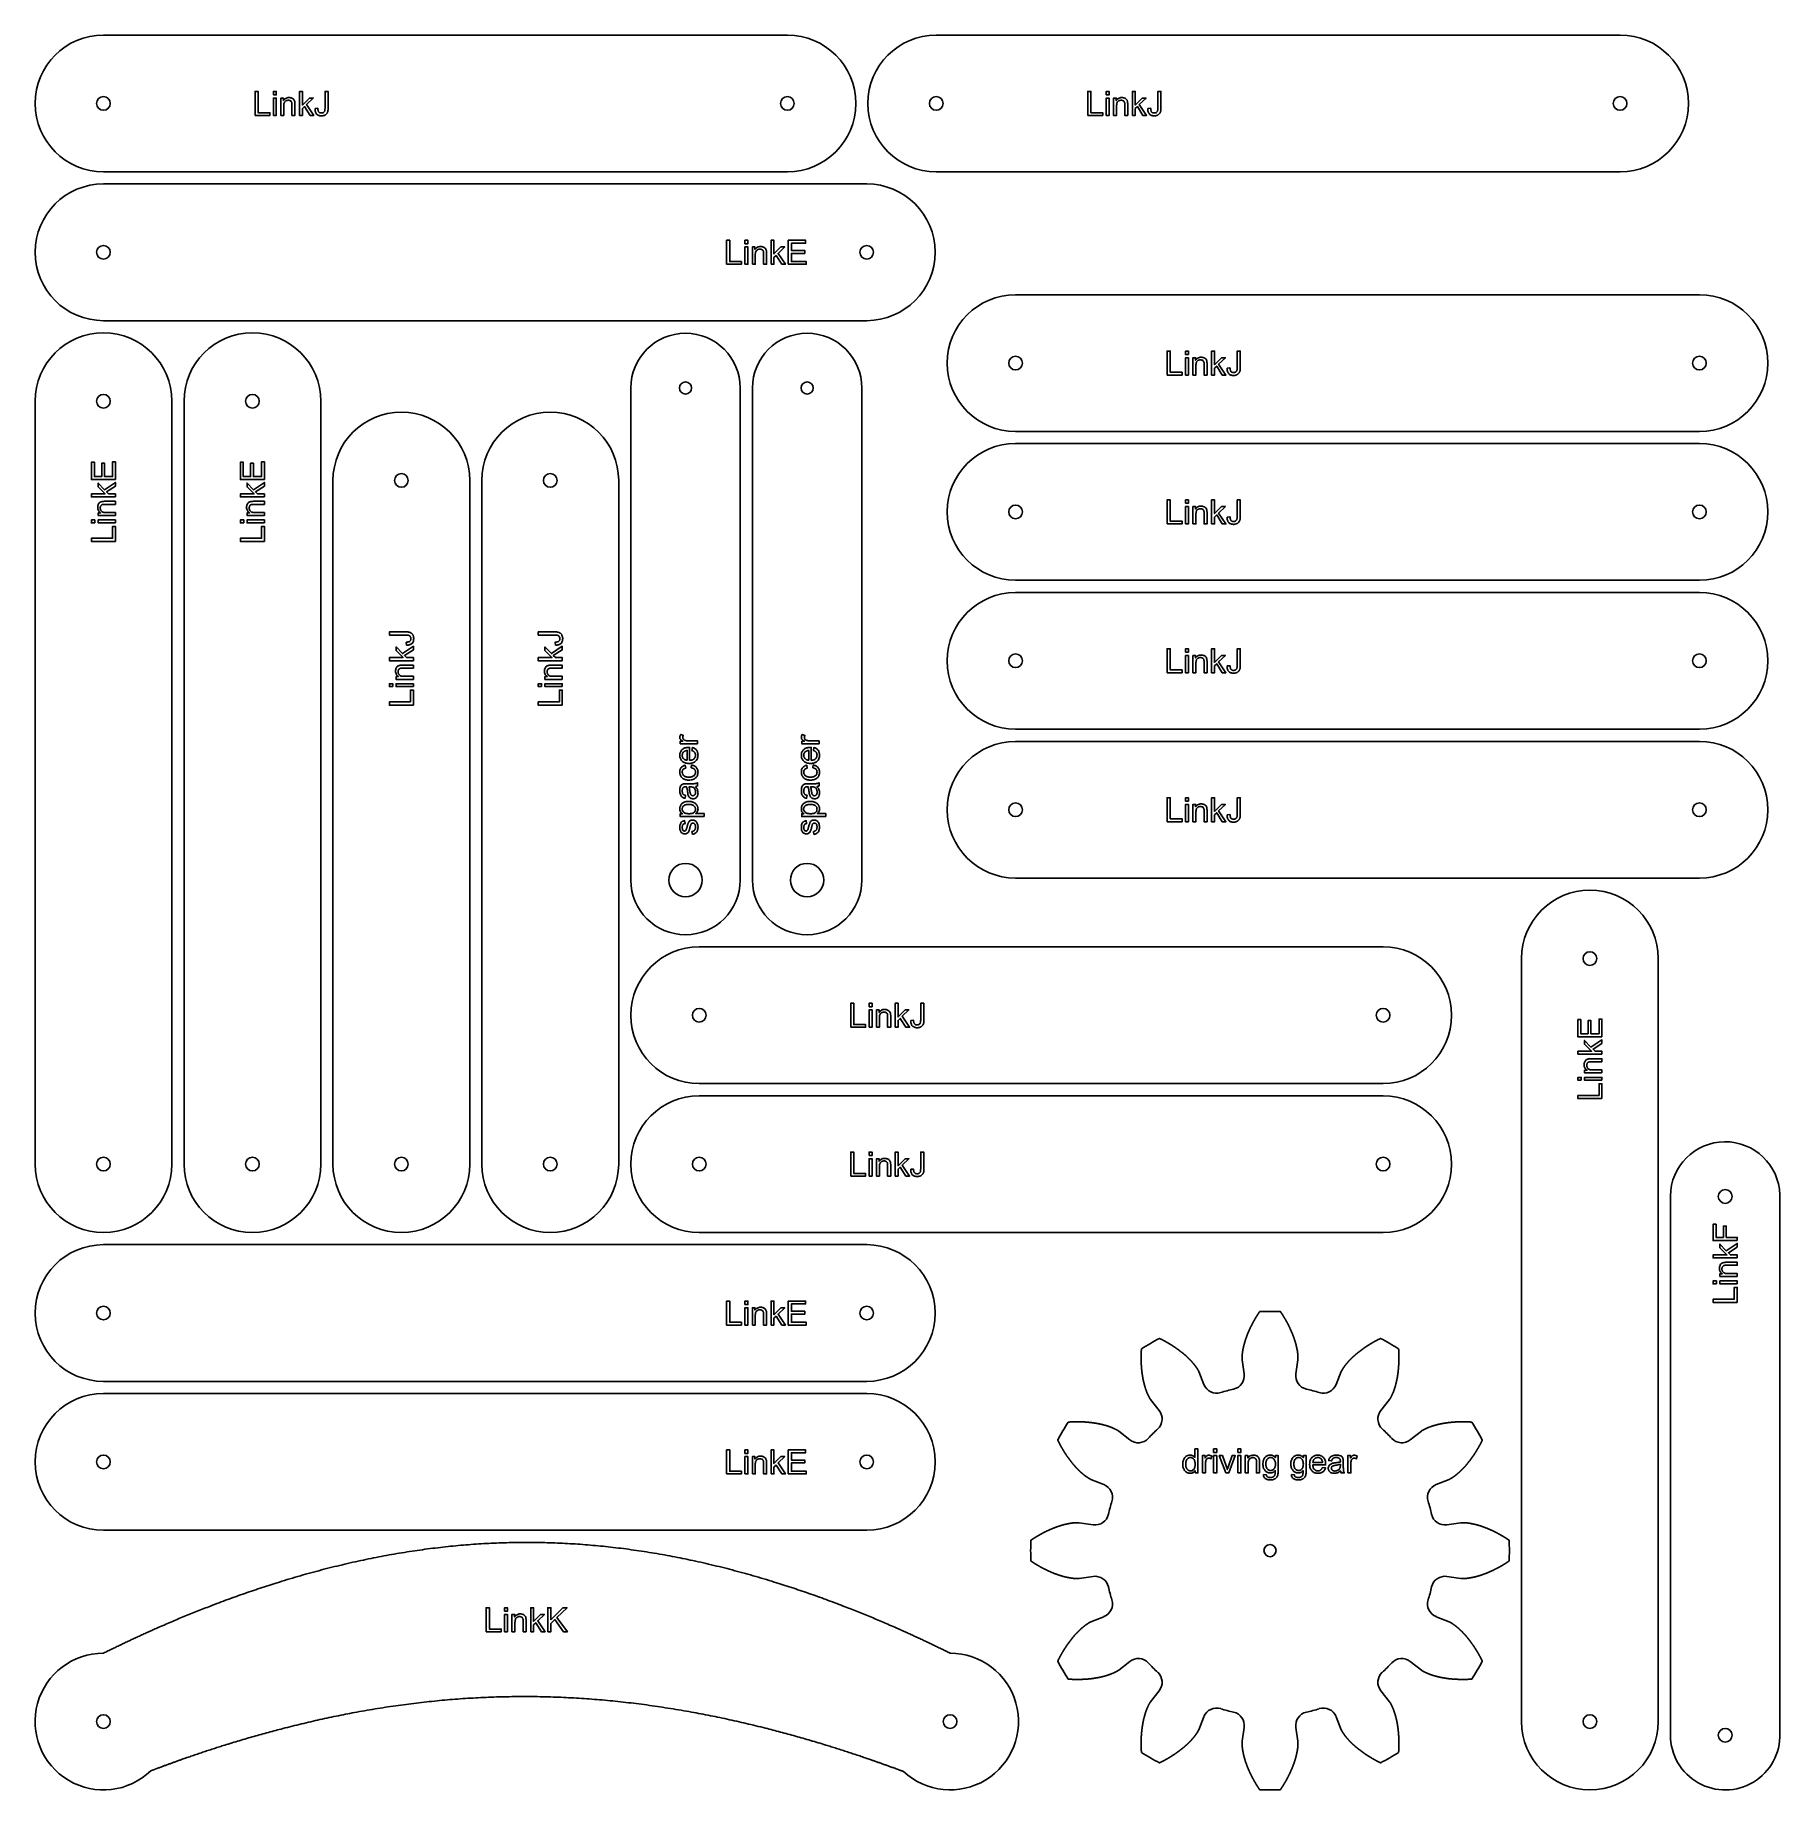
# Model space of a CAD drawing. Header units: millimetres. Extents: x 19 to 1167, y 19 to 1174.
import ezdxf

# ---------------------------------------------------------------- set-up
doc = ezdxf.new("R2010")
doc.units = ezdxf.units.MM
doc.layers.add('cut', color=5, linetype='Continuous', true_color=0x0000ff)
doc.layers.add('line engraving', color=1, linetype='Continuous', true_color=0xff0000)

msp = doc.modelspace()

# ---------------------------------------------------------------- linework, layer by layer
at = {"layer": 'cut', "color": 5, "true_color": 0x0000ff}
for p, q in [((813.3, 302), (814.6, 292.9)), ((848.6, 292.9), (849.9, 302)), ((788.1, 285.8), (784.7, 294.4)), ((878.5, 294.4), (875.1, 285.8)), ((753, 276), (758.7, 268.8)), ((904.5, 268.8), (910.2, 276)), ((739.3, 249.4), (732.1, 255.1)), ((931.2, 255.1), (923.9, 249.4)), ((713.7, 223.4), (722.3, 220)), ((940.9, 220), (949.5, 223.4)), ((715.2, 193.5), (706.1, 194.8)), ((957.1, 194.8), (948, 193.5)), ((706.1, 158.2), (715.2, 159.5)), ((948, 159.5), (957.1, 158.2)), ((722.3, 133), (713.7, 129.6)), ((949.5, 129.6), (940.9, 133)), ((732.1, 97.9), (739.3, 103.6)), ((923.9, 103.6), (931.2, 97.9)), ((758.7, 84.2), (753, 77)), ((910.2, 77), (904.5, 84.2)), ((784.7, 58.6), (788.1, 67.2)), ((814.6, 60.1), (813.3, 51)), ((849.9, 51), (848.6, 60.1)), ((875.1, 67.2), (878.5, 58.6))]:
    msp.add_line(p, q, dxfattribs=at)
for points in [[(64, 1084.1), (514, 1084.1, 1), (514, 1174.1), (64, 1174.1, 1)], [(612, 1084.1), (1062, 1084.1, 1), (1062, 1174.1), (612, 1174.1, 1)], [(566.2, 1076.1), (64, 1076.1, 1), (64, 986.1), (566.2, 986.1, 1)], [(664.2, 913.2), (1114.2, 913.2, 1), (1114.2, 1003.2), (664.2, 1003.2, 1)], [(19, 933.1), (19, 430.9, 1), (109, 430.9), (109, 933.1, 1)], [(117, 933.1), (117, 430.9, 1), (207, 430.9), (207, 933.1, 1)], [(411, 617.9, 1), (483, 617.9), (483, 941.8, 0.999274), (411, 941.8)], [(491, 617.9, 1), (563, 617.9), (563, 941.8, 0.999274), (491, 941.8)], [(215, 880.9), (215, 430.9, 1), (305, 430.9), (305, 880.9, 1)], [(313, 880.9), (313, 430.9, 1), (403, 430.9), (403, 880.9, 1)], [(664.2, 815.2), (1114.2, 815.2, 1), (1114.2, 905.2), (664.2, 905.2, 1)], [(664.2, 717.2), (1114.2, 717.2, 1), (1114.2, 807.2), (664.2, 807.2, 1)], [(664.2, 619.2), (1114.2, 619.2, 1), (1114.2, 709.2), (664.2, 709.2, 1)], [(997.1, 566.2), (997.1, 64, 1), (1087.1, 64), (1087.1, 566.2, 1)], [(456, 483.9), (906, 483.9, 1), (906, 573.9), (456, 573.9, 1)], [(456, 385.9), (906, 385.9, 1), (906, 475.9), (456, 475.9, 1)], [(1095.1, 55, 1.015779), (1167.1, 56.1), (1167.1, 410.7, 0.980982), (1095.1, 409.9)], [(566.2, 377.9), (64, 377.9, 1), (64, 287.9), (566.2, 287.9, 1)], [(566.2, 279.9), (64, 279.9, 1), (64, 189.9), (566.2, 189.9, 1)]]:
    msp.add_lwpolyline(points, format="xyb", close=True, dxfattribs=at)
for centre, radius in [((64, 1129.1), 4.5), ((514, 1129.1), 4.5), ((612, 1129.1), 4.5), ((1062, 1129.1), 4.5), ((64, 1031.1), 4.5), ((566.2, 1031.1), 4.5), ((664.2, 958.2), 4.5), ((1114.2, 958.2), 4.5), ((64, 933.1), 4.5), ((162, 933.1), 4.5), ((447, 941.8), 4), ((527, 941.8), 4), ((260, 880.9), 4.5), ((358, 880.9), 4.5), ((664.2, 860.2), 4.5), ((1114.2, 860.2), 4.5), ((664.2, 762.2), 4.5), ((1114.2, 762.2), 4.5), ((664.2, 664.2), 4.5), ((1114.2, 664.2), 4.5), ((447, 617.9), 11), ((527, 617.9), 11), ((1042.1, 566.2), 4.5), ((456, 528.9), 4.5), ((906, 528.9), 4.5), ((64, 430.9), 4.5), ((162, 430.9), 4.5), ((260, 430.9), 4.5), ((358, 430.9), 4.5), ((456, 430.9), 4.5), ((906, 430.9), 4.5), ((1131.1, 409.6), 4.5), ((64, 332.9), 4.5), ((566.2, 332.9), 4.5), ((64, 234.9), 4.5), ((566.2, 234.9), 4.5), ((831.6, 176.5), 4), ((64, 64), 4.5), ((621.1, 64), 4.5), ((1042.1, 64), 4.5), ((1131.1, 55), 4.5)]:
    msp.add_circle(centre, radius, dxfattribs=at)
for centre, radius, start, end in [((831.6, 176.5), 157.5, 87.5067, 92.4933), ((831.6, 176.5), 157.5, 117.5067, 122.4933), ((831.6, 176.5), 157.5, 57.5067, 62.4933), ((805.7, 291.6), 9, -77.3183, 8.3062), ((857.5, 291.6), 9, 171.6938, -102.6817), ((796.5, 289.1), 9, -158.3062, -72.6817), ((831.6, 176.5), 109, 102.6817, 107.3183), ((831.6, 176.5), 109, 72.6817, 77.3183), ((866.7, 289.1), 9, -107.3183, -21.6938), ((751.6, 263.2), 9, -47.3183, 38.3062), ((911.6, 263.2), 9, 141.6938, -132.6817), ((831.6, 176.5), 157.5, 147.5067, 152.4933), ((831.6, 176.5), 109, 132.6817, 137.3183), ((831.6, 176.5), 109, 42.6817, 47.3183), ((831.6, 176.5), 157.5, 27.5067, 32.4933), ((744.9, 256.5), 9, -128.3062, -42.6817), ((918.3, 256.5), 9, -137.3183, -51.6938), ((719, 211.6), 9, -17.3183, 68.3062), ((944.2, 211.6), 9, 111.6938, -162.6817), ((831.6, 176.5), 109, 162.6817, 167.3183), ((831.6, 176.5), 109, 12.6817, 17.3183), ((716.5, 202.4), 9, -98.3062, -12.6817), ((946.7, 202.4), 9, -167.3183, -81.6938), ((831.6, 176.5), 157.5, 177.5067, -177.5067), ((831.6, 176.5), 157.5, -2.4933, 2.4933), ((716.5, 150.6), 9, 12.6817, 98.3062), ((831.6, 176.5), 109, -167.3183, -162.6817), ((831.6, 176.5), 109, -17.3183, -12.6817), ((946.7, 150.6), 9, 81.6938, 167.3183), ((719, 141.4), 9, -68.3062, 17.3183), ((944.2, 141.4), 9, 162.6817, -111.6938), ((64, 64), 45, 90, -46.1113), ((621.1, 64), 45, -132.939, 90), ((744.9, 96.5), 9, 42.6817, 128.3062), ((918.3, 96.5), 9, 51.6938, 137.3183), ((831.6, 176.5), 157.5, -152.4933, -147.5067), ((831.6, 176.5), 109, -137.3183, -132.6817), ((751.6, 89.8), 9, -38.3062, 47.3183), ((911.6, 89.8), 9, 132.6817, -141.6938), ((831.6, 176.5), 109, -47.3183, -42.6817), ((831.6, 176.5), 157.5, -32.4933, -27.5067), ((796.5, 63.9), 9, 72.6817, 158.3062), ((831.6, 176.5), 109, -107.3183, -102.6817), ((805.7, 61.4), 9, -8.3062, 77.3183), ((857.5, 61.4), 9, 102.6817, -171.6938), ((831.6, 176.5), 109, -77.3183, -72.6817), ((866.7, 63.9), 9, 21.6938, 107.3183), ((831.6, 176.5), 157.5, -122.4933, -117.5067), ((831.6, 176.5), 157.5, -62.4933, -57.5067), ((831.6, 176.5), 157.5, -92.4933, -87.5067)]:
    msp.add_arc(centre, radius, start, end, dxfattribs=at)
for points in [[(824.8, 333.9), (824.7, 333.8), (824.6, 333.6), (824.4, 333.3), (824.2, 333), (823.9, 332.5), (823.6, 332.1), (823.3, 331.7), (823.1, 331.2), (822.8, 330.8), (822.5, 330.3), (822.2, 329.9), (822, 329.4), (821.7, 329), (821.5, 328.6), (821.2, 328.1), (821, 327.7), (820.7, 327.2), (820.5, 326.8), (820.2, 326.3), (820, 325.9), (819.8, 325.4), (819.5, 325), (819.3, 324.5), (819.1, 324.1), (818.8, 323.6), (818.6, 323.2), (818.4, 322.7), (818.2, 322.2), (818, 321.8), (817.8, 321.3), (817.6, 320.9), (817.4, 320.4), (817.2, 320), (817, 319.5), (816.8, 319.1), (816.6, 318.6), (816.5, 318.1), (816.3, 317.7), (816.1, 317.2), (816, 316.8), (815.8, 316.3), (815.6, 315.8), (815.5, 315.4), (815.3, 314.9), (815.2, 314.5), (815.1, 314), (814.9, 313.5), (814.8, 313.1), (814.7, 312.6), (814.5, 312.1), (814.4, 311.7), (814.3, 311.2), (814.2, 310.8), (814.1, 310.3), (814, 309.8), (813.9, 309.4), (813.8, 308.9), (813.7, 308.5), (813.6, 308), (813.6, 307.5), (813.5, 307.1), (813.4, 306.6), (813.4, 306.1), (813.3, 305.7), (813.3, 305.2), (813.3, 304.8), (813.2, 304.3), (813.2, 303.8), (813.2, 303.4), (813.2, 302.9), (813.2, 302.6), (813.2, 302.3), (813.3, 302.1), (813.3, 302)], [(849.9, 302), (849.9, 302.1), (850, 302.3), (850, 302.6), (850, 302.9), (850, 303.4), (850, 303.8), (850, 304.3), (849.9, 304.8), (849.9, 305.2), (849.9, 305.7), (849.8, 306.1), (849.8, 306.6), (849.7, 307.1), (849.7, 307.5), (849.6, 308), (849.5, 308.5), (849.4, 308.9), (849.3, 309.4), (849.2, 309.8), (849.1, 310.3), (849, 310.8), (848.9, 311.2), (848.8, 311.7), (848.7, 312.1), (848.6, 312.6), (848.4, 313.1), (848.3, 313.5), (848.2, 314), (848, 314.5), (847.9, 314.9), (847.7, 315.4), (847.6, 315.8), (847.4, 316.3), (847.3, 316.8), (847.1, 317.2), (846.9, 317.7), (846.7, 318.1), (846.6, 318.6), (846.4, 319.1), (846.2, 319.5), (846, 320), (845.8, 320.4), (845.6, 320.9), (845.4, 321.3), (845.2, 321.8), (845, 322.2), (844.8, 322.7), (844.6, 323.2), (844.4, 323.6), (844.1, 324.1), (843.9, 324.5), (843.7, 325), (843.5, 325.4), (843.2, 325.9), (843, 326.3), (842.8, 326.8), (842.5, 327.2), (842.3, 327.7), (842, 328.1), (841.8, 328.6), (841.5, 329), (841.2, 329.4), (841, 329.9), (840.7, 330.3), (840.4, 330.8), (840.2, 331.2), (839.9, 331.7), (839.6, 332.1), (839.3, 332.5), (839, 333), (838.8, 333.3), (838.6, 333.6), (838.5, 333.8), (838.5, 333.9)], [(784.7, 294.4), (784.7, 294.5), (784.6, 294.6), (784.5, 294.9), (784.3, 295.2), (784.1, 295.6), (783.9, 296), (783.6, 296.4), (783.4, 296.8), (783.1, 297.1), (782.8, 297.5), (782.6, 297.9), (782.3, 298.3), (782, 298.6), (781.7, 299), (781.4, 299.4), (781.1, 299.7), (780.8, 300.1), (780.5, 300.4), (780.2, 300.8), (779.9, 301.1), (779.6, 301.5), (779.2, 301.8), (778.9, 302.2), (778.6, 302.5), (778.2, 302.9), (777.9, 303.2), (777.5, 303.5), (777.2, 303.9), (776.8, 304.2), (776.5, 304.5), (776.1, 304.8), (775.8, 305.2), (775.4, 305.5), (775, 305.8), (774.7, 306.1), (774.3, 306.4), (773.9, 306.7), (773.5, 307), (773.1, 307.3), (772.7, 307.6), (772.3, 307.9), (772, 308.2), (771.6, 308.5), (771.2, 308.8), (770.7, 309.1), (770.3, 309.4), (769.9, 309.7), (769.5, 310), (769.1, 310.3), (768.7, 310.6), (768.3, 310.8), (767.8, 311.1), (767.4, 311.4), (767, 311.7), (766.6, 311.9), (766.1, 312.2), (765.7, 312.5), (765.3, 312.7), (764.8, 313), (764.4, 313.3), (763.9, 313.5), (763.5, 313.8), (763, 314), (762.6, 314.3), (762.1, 314.5), (761.7, 314.8), (761.2, 315), (760.7, 315.3), (760.3, 315.5), (759.8, 315.7), (759.4, 315.9), (759.1, 316.1), (759, 316.1), (758.9, 316.2)], [(904.3, 316.2), (904.3, 316.1), (904.1, 316.1), (903.8, 315.9), (903.4, 315.7), (902.9, 315.5), (902.5, 315.3), (902, 315), (901.6, 314.8), (901.1, 314.5), (900.6, 314.3), (900.2, 314), (899.7, 313.8), (899.3, 313.5), (898.8, 313.3), (898.4, 313), (898, 312.7), (897.5, 312.5), (897.1, 312.2), (896.7, 311.9), (896.2, 311.7), (895.8, 311.4), (895.4, 311.1), (894.9, 310.8), (894.5, 310.6), (894.1, 310.3), (893.7, 310), (893.3, 309.7), (892.9, 309.4), (892.5, 309.1), (892.1, 308.8), (891.7, 308.5), (891.3, 308.2), (890.9, 307.9), (890.5, 307.6), (890.1, 307.3), (889.7, 307), (889.3, 306.7), (888.9, 306.4), (888.6, 306.1), (888.2, 305.8), (887.8, 305.5), (887.5, 305.2), (887.1, 304.8), (886.7, 304.5), (886.4, 304.2), (886, 303.9), (885.7, 303.5), (885.3, 303.2), (885, 302.9), (884.6, 302.5), (884.3, 302.2), (884, 301.8), (883.7, 301.5), (883.3, 301.1), (883, 300.8), (882.7, 300.4), (882.4, 300.1), (882.1, 299.7), (881.8, 299.4), (881.5, 299), (881.2, 298.6), (880.9, 298.3), (880.6, 297.9), (880.4, 297.5), (880.1, 297.1), (879.9, 296.8), (879.6, 296.4), (879.4, 296), (879.1, 295.6), (878.9, 295.2), (878.7, 294.9), (878.6, 294.6), (878.5, 294.5), (878.5, 294.4)], [(747, 309.3), (747, 309.2), (747, 309), (747, 308.7), (746.9, 308.3), (746.9, 307.8), (746.9, 307.3), (746.9, 306.7), (746.8, 306.2), (746.8, 305.7), (746.8, 305.2), (746.8, 304.7), (746.8, 304.1), (746.8, 303.6), (746.8, 303.1), (746.8, 302.6), (746.8, 302.1), (746.8, 301.6), (746.8, 301.1), (746.8, 300.6), (746.9, 300), (746.9, 299.5), (746.9, 299), (746.9, 298.5), (747, 298), (747, 297.5), (747, 297), (747.1, 296.5), (747.1, 296), (747.2, 295.5), (747.2, 295), (747.3, 294.5), (747.3, 294), (747.4, 293.5), (747.5, 293.1), (747.5, 292.6), (747.6, 292.1), (747.7, 291.6), (747.8, 291.1), (747.8, 290.6), (747.9, 290.1), (748, 289.7), (748.1, 289.2), (748.2, 288.7), (748.3, 288.2), (748.4, 287.8), (748.5, 287.3), (748.6, 286.8), (748.8, 286.4), (748.9, 285.9), (749, 285.4), (749.1, 285), (749.3, 284.5), (749.4, 284.1), (749.5, 283.6), (749.7, 283.2), (749.8, 282.7), (750, 282.3), (750.1, 281.8), (750.3, 281.4), (750.5, 281), (750.6, 280.5), (750.8, 280.1), (751, 279.7), (751.2, 279.2), (751.4, 278.8), (751.6, 278.4), (751.8, 278), (752, 277.6), (752.2, 277.2), (752.4, 276.8), (752.6, 276.5), (752.8, 276.3), (752.9, 276.1), (753, 276)], [(910.2, 276), (910.3, 276.1), (910.4, 276.3), (910.6, 276.5), (910.8, 276.8), (911, 277.2), (911.2, 277.6), (911.4, 278), (911.6, 278.4), (911.8, 278.8), (912, 279.2), (912.2, 279.7), (912.4, 280.1), (912.6, 280.5), (912.8, 281), (912.9, 281.4), (913.1, 281.8), (913.2, 282.3), (913.4, 282.7), (913.5, 283.2), (913.7, 283.6), (913.8, 284.1), (914, 284.5), (914.1, 285), (914.2, 285.4), (914.3, 285.9), (914.5, 286.4), (914.6, 286.8), (914.7, 287.3), (914.8, 287.8), (914.9, 288.2), (915, 288.7), (915.1, 289.2), (915.2, 289.7), (915.3, 290.1), (915.4, 290.6), (915.5, 291.1), (915.5, 291.6), (915.6, 292.1), (915.7, 292.6), (915.7, 293.1), (915.8, 293.5), (915.9, 294), (915.9, 294.5), (916, 295), (916, 295.5), (916.1, 296), (916.1, 296.5), (916.2, 297), (916.2, 297.5), (916.2, 298), (916.3, 298.5), (916.3, 299), (916.3, 299.5), (916.4, 300), (916.4, 300.6), (916.4, 301.1), (916.4, 301.6), (916.4, 302.1), (916.4, 302.6), (916.4, 303.1), (916.4, 303.6), (916.4, 304.1), (916.4, 304.7), (916.4, 305.2), (916.4, 305.7), (916.4, 306.2), (916.4, 306.7), (916.3, 307.3), (916.3, 307.8), (916.3, 308.3), (916.3, 308.7), (916.2, 309), (916.2, 309.2), (916.2, 309.3)], [(732.1, 255.1), (732, 255.2), (731.8, 255.3), (731.6, 255.5), (731.3, 255.7), (730.9, 255.9), (730.5, 256.1), (730.1, 256.3), (729.7, 256.5), (729.3, 256.7), (728.9, 256.9), (728.4, 257.1), (728, 257.3), (727.6, 257.5), (727.2, 257.6), (726.7, 257.8), (726.3, 258), (725.8, 258.1), (725.4, 258.3), (724.9, 258.4), (724.5, 258.6), (724, 258.7), (723.6, 258.9), (723.1, 259), (722.7, 259.1), (722.2, 259.2), (721.7, 259.4), (721.3, 259.5), (720.8, 259.6), (720.3, 259.7), (719.9, 259.8), (719.4, 259.9), (718.9, 260), (718.4, 260.1), (718, 260.2), (717.5, 260.3), (717, 260.3), (716.5, 260.4), (716, 260.5), (715.5, 260.6), (715.1, 260.6), (714.6, 260.7), (714.1, 260.8), (713.6, 260.8), (713.1, 260.9), (712.6, 260.9), (712.1, 261), (711.6, 261), (711.1, 261.1), (710.6, 261.1), (710.1, 261.1), (709.6, 261.2), (709.1, 261.2), (708.6, 261.2), (708.1, 261.2), (707.6, 261.3), (707, 261.3), (706.5, 261.3), (706, 261.3), (705.5, 261.3), (705, 261.3), (704.5, 261.3), (704, 261.3), (703.5, 261.3), (702.9, 261.3), (702.4, 261.3), (701.9, 261.3), (701.4, 261.2), (700.9, 261.2), (700.3, 261.2), (699.8, 261.2), (699.4, 261.1), (699.1, 261.1), (698.9, 261.1), (698.8, 261.1)], [(964.5, 261.1), (964.3, 261.1), (964.1, 261.1), (963.8, 261.1), (963.4, 261.2), (962.9, 261.2), (962.4, 261.2), (961.8, 261.2), (961.3, 261.3), (960.8, 261.3), (960.3, 261.3), (959.8, 261.3), (959.2, 261.3), (958.7, 261.3), (958.2, 261.3), (957.7, 261.3), (957.2, 261.3), (956.7, 261.3), (956.2, 261.3), (955.7, 261.3), (955.2, 261.2), (954.6, 261.2), (954.1, 261.2), (953.6, 261.2), (953.1, 261.1), (952.6, 261.1), (952.1, 261.1), (951.6, 261), (951.1, 261), (950.6, 260.9), (950.1, 260.9), (949.6, 260.8), (949.1, 260.8), (948.7, 260.7), (948.2, 260.6), (947.7, 260.6), (947.2, 260.5), (946.7, 260.4), (946.2, 260.3), (945.7, 260.3), (945.3, 260.2), (944.8, 260.1), (944.3, 260), (943.8, 259.9), (943.3, 259.8), (942.9, 259.7), (942.4, 259.6), (941.9, 259.5), (941.5, 259.4), (941, 259.2), (940.5, 259.1), (940.1, 259), (939.6, 258.9), (939.2, 258.7), (938.7, 258.6), (938.3, 258.4), (937.8, 258.3), (937.4, 258.1), (936.9, 258), (936.5, 257.8), (936.1, 257.6), (935.6, 257.5), (935.2, 257.3), (934.8, 257.1), (934.4, 256.9), (933.9, 256.7), (933.5, 256.5), (933.1, 256.3), (932.7, 256.1), (932.3, 255.9), (931.9, 255.7), (931.6, 255.5), (931.4, 255.3), (931.2, 255.2), (931.2, 255.1)], [(691.9, 249.2), (692, 249.1), (692.1, 249), (692.2, 248.7), (692.4, 248.3), (692.6, 247.8), (692.9, 247.4), (693.1, 246.9), (693.3, 246.4), (693.6, 246), (693.8, 245.5), (694.1, 245.1), (694.3, 244.6), (694.6, 244.2), (694.9, 243.7), (695.1, 243.3), (695.4, 242.9), (695.6, 242.4), (695.9, 242), (696.2, 241.5), (696.4, 241.1), (696.7, 240.7), (697, 240.3), (697.3, 239.8), (697.5, 239.4), (697.8, 239), (698.1, 238.6), (698.4, 238.2), (698.7, 237.8), (699, 237.4), (699.3, 237), (699.6, 236.6), (699.9, 236.2), (700.2, 235.8), (700.5, 235.4), (700.8, 235), (701.1, 234.6), (701.4, 234.2), (701.7, 233.8), (702, 233.5), (702.3, 233.1), (702.6, 232.7), (703, 232.3), (703.3, 232), (703.6, 231.6), (703.9, 231.3), (704.3, 230.9), (704.6, 230.6), (704.9, 230.2), (705.3, 229.9), (705.6, 229.5), (705.9, 229.2), (706.3, 228.9), (706.6, 228.5), (707, 228.2), (707.3, 227.9), (707.7, 227.6), (708, 227.3), (708.4, 227), (708.7, 226.7), (709.1, 226.4), (709.5, 226.1), (709.8, 225.8), (710.2, 225.5), (710.6, 225.3), (711, 225), (711.4, 224.8), (711.7, 224.5), (712.1, 224.2), (712.5, 224), (712.9, 223.8), (713.2, 223.6), (713.5, 223.5), (713.6, 223.4), (713.7, 223.4)], [(949.5, 223.4), (949.6, 223.4), (949.7, 223.5), (950, 223.6), (950.3, 223.8), (950.7, 224), (951.1, 224.2), (951.5, 224.5), (951.9, 224.8), (952.2, 225), (952.6, 225.3), (953, 225.5), (953.4, 225.8), (953.7, 226.1), (954.1, 226.4), (954.5, 226.7), (954.8, 227), (955.2, 227.3), (955.5, 227.6), (955.9, 227.9), (956.2, 228.2), (956.6, 228.5), (956.9, 228.9), (957.3, 229.2), (957.6, 229.5), (958, 229.9), (958.3, 230.2), (958.6, 230.6), (959, 230.9), (959.3, 231.3), (959.6, 231.6), (959.9, 232), (960.3, 232.3), (960.6, 232.7), (960.9, 233.1), (961.2, 233.5), (961.5, 233.8), (961.8, 234.2), (962.1, 234.6), (962.4, 235), (962.8, 235.4), (963.1, 235.8), (963.4, 236.2), (963.7, 236.6), (963.9, 237), (964.2, 237.4), (964.5, 237.8), (964.8, 238.2), (965.1, 238.6), (965.4, 239), (965.7, 239.4), (965.9, 239.8), (966.2, 240.3), (966.5, 240.7), (966.8, 241.1), (967, 241.5), (967.3, 242), (967.6, 242.4), (967.8, 242.9), (968.1, 243.3), (968.4, 243.7), (968.6, 244.2), (968.9, 244.6), (969.1, 245.1), (969.4, 245.5), (969.6, 246), (969.9, 246.4), (970.1, 246.9), (970.4, 247.4), (970.6, 247.8), (970.8, 248.3), (971, 248.7), (971.2, 249), (971.3, 249.1), (971.3, 249.2)], [(706.1, 194.8), (706, 194.8), (705.8, 194.9), (705.5, 194.9), (705.2, 194.9), (704.7, 194.9), (704.3, 194.9), (703.8, 194.9), (703.3, 194.8), (702.9, 194.8), (702.4, 194.8), (702, 194.7), (701.5, 194.7), (701, 194.6), (700.6, 194.5), (700.1, 194.5), (699.7, 194.4), (699.2, 194.3), (698.7, 194.2), (698.3, 194.1), (697.8, 194), (697.3, 193.9), (696.9, 193.8), (696.4, 193.7), (696, 193.6), (695.5, 193.5), (695, 193.3), (694.6, 193.2), (694.1, 193.1), (693.7, 192.9), (693.2, 192.8), (692.7, 192.6), (692.3, 192.5), (691.8, 192.3), (691.4, 192.1), (690.9, 192), (690.4, 191.8), (690, 191.6), (689.5, 191.5), (689.1, 191.3), (688.6, 191.1), (688.1, 190.9), (687.7, 190.7), (687.2, 190.5), (686.8, 190.3), (686.3, 190.1), (685.9, 189.9), (685.4, 189.7), (685, 189.5), (684.5, 189.3), (684, 189), (683.6, 188.8), (683.1, 188.6), (682.7, 188.4), (682.2, 188.1), (681.8, 187.9), (681.3, 187.6), (680.9, 187.4), (680.4, 187.2), (680, 186.9), (679.6, 186.6), (679.1, 186.4), (678.7, 186.1), (678.2, 185.9), (677.8, 185.6), (677.3, 185.3), (676.9, 185.1), (676.5, 184.8), (676, 184.5), (675.6, 184.2), (675.1, 183.9), (674.8, 183.7), (674.5, 183.5), (674.3, 183.4), (674.3, 183.4)], [(989, 183.4), (988.9, 183.4), (988.7, 183.5), (988.4, 183.7), (988.1, 183.9), (987.6, 184.2), (987.2, 184.5), (986.8, 184.8), (986.3, 185.1), (985.9, 185.3), (985.4, 185.6), (985, 185.9), (984.6, 186.1), (984.1, 186.4), (983.7, 186.6), (983.2, 186.9), (982.8, 187.2), (982.3, 187.4), (981.9, 187.6), (981.4, 187.9), (981, 188.1), (980.5, 188.4), (980.1, 188.6), (979.6, 188.8), (979.2, 189), (978.7, 189.3), (978.3, 189.5), (977.8, 189.7), (977.4, 189.9), (976.9, 190.1), (976.4, 190.3), (976, 190.5), (975.5, 190.7), (975.1, 190.9), (974.6, 191.1), (974.2, 191.3), (973.7, 191.5), (973.2, 191.6), (972.8, 191.8), (972.3, 192), (971.9, 192.1), (971.4, 192.3), (970.9, 192.5), (970.5, 192.6), (970, 192.8), (969.6, 192.9), (969.1, 193.1), (968.6, 193.2), (968.2, 193.3), (967.7, 193.5), (967.3, 193.6), (966.8, 193.7), (966.3, 193.8), (965.9, 193.9), (965.4, 194), (964.9, 194.1), (964.5, 194.2), (964, 194.3), (963.6, 194.4), (963.1, 194.5), (962.6, 194.5), (962.2, 194.6), (961.7, 194.7), (961.3, 194.7), (960.8, 194.8), (960.3, 194.8), (959.9, 194.8), (959.4, 194.9), (959, 194.9), (958.5, 194.9), (958, 194.9), (957.7, 194.9), (957.4, 194.9), (957.2, 194.8), (957.1, 194.8)], [(621.1, 109), (610, 114.5), (587.7, 125.1), (554.3, 139.5), (509.7, 155.8), (454, 170.9), (398.3, 180.3), (342.6, 183.5), (286.8, 180.3), (231.1, 170.9), (175.4, 155.8), (130.9, 139.5), (97.4, 125.1), (75.1, 114.5), (64, 109)], [(674.3, 169.6), (674.3, 169.6), (674.5, 169.5), (674.8, 169.3), (675.1, 169.1), (675.6, 168.8), (676, 168.5), (676.5, 168.2), (676.9, 167.9), (677.3, 167.7), (677.8, 167.4), (678.2, 167.1), (678.7, 166.9), (679.1, 166.6), (679.6, 166.4), (680, 166.1), (680.4, 165.8), (680.9, 165.6), (681.3, 165.4), (681.8, 165.1), (682.2, 164.9), (682.7, 164.6), (683.1, 164.4), (683.6, 164.2), (684, 164), (684.5, 163.7), (685, 163.5), (685.4, 163.3), (685.9, 163.1), (686.3, 162.9), (686.8, 162.7), (687.2, 162.5), (687.7, 162.3), (688.1, 162.1), (688.6, 161.9), (689.1, 161.7), (689.5, 161.5), (690, 161.4), (690.4, 161.2), (690.9, 161), (691.4, 160.9), (691.8, 160.7), (692.3, 160.5), (692.7, 160.4), (693.2, 160.2), (693.7, 160.1), (694.1, 159.9), (694.6, 159.8), (695, 159.7), (695.5, 159.5), (696, 159.4), (696.4, 159.3), (696.9, 159.2), (697.3, 159.1), (697.8, 159), (698.3, 158.9), (698.7, 158.8), (699.2, 158.7), (699.7, 158.6), (700.1, 158.5), (700.6, 158.5), (701, 158.4), (701.5, 158.3), (702, 158.3), (702.4, 158.2), (702.9, 158.2), (703.3, 158.2), (703.8, 158.1), (704.3, 158.1), (704.7, 158.1), (705.2, 158.1), (705.5, 158.1), (705.8, 158.1), (706, 158.2), (706.1, 158.2)], [(957.1, 158.2), (957.2, 158.2), (957.4, 158.1), (957.7, 158.1), (958, 158.1), (958.5, 158.1), (959, 158.1), (959.4, 158.1), (959.9, 158.2), (960.3, 158.2), (960.8, 158.2), (961.3, 158.3), (961.7, 158.3), (962.2, 158.4), (962.6, 158.5), (963.1, 158.5), (963.6, 158.6), (964, 158.7), (964.5, 158.8), (964.9, 158.9), (965.4, 159), (965.9, 159.1), (966.3, 159.2), (966.8, 159.3), (967.3, 159.4), (967.7, 159.5), (968.2, 159.7), (968.6, 159.8), (969.1, 159.9), (969.6, 160.1), (970, 160.2), (970.5, 160.4), (970.9, 160.5), (971.4, 160.7), (971.9, 160.9), (972.3, 161), (972.8, 161.2), (973.2, 161.4), (973.7, 161.5), (974.2, 161.7), (974.6, 161.9), (975.1, 162.1), (975.5, 162.3), (976, 162.5), (976.4, 162.7), (976.9, 162.9), (977.4, 163.1), (977.8, 163.3), (978.3, 163.5), (978.7, 163.7), (979.2, 164), (979.6, 164.2), (980.1, 164.4), (980.5, 164.6), (981, 164.9), (981.4, 165.1), (981.9, 165.4), (982.3, 165.6), (982.8, 165.8), (983.2, 166.1), (983.7, 166.4), (984.1, 166.6), (984.6, 166.9), (985, 167.1), (985.4, 167.4), (985.9, 167.7), (986.3, 167.9), (986.8, 168.2), (987.2, 168.5), (987.6, 168.8), (988.1, 169.1), (988.4, 169.3), (988.7, 169.5), (988.9, 169.6), (989, 169.6)], [(713.7, 129.6), (713.6, 129.6), (713.5, 129.5), (713.2, 129.4), (712.9, 129.2), (712.5, 129), (712.1, 128.8), (711.7, 128.5), (711.4, 128.2), (711, 128), (710.6, 127.7), (710.2, 127.5), (709.8, 127.2), (709.5, 126.9), (709.1, 126.6), (708.7, 126.3), (708.4, 126), (708, 125.7), (707.7, 125.4), (707.3, 125.1), (707, 124.8), (706.6, 124.5), (706.3, 124.1), (705.9, 123.8), (705.6, 123.5), (705.3, 123.1), (704.9, 122.8), (704.6, 122.4), (704.3, 122.1), (703.9, 121.7), (703.6, 121.4), (703.3, 121), (703, 120.7), (702.6, 120.3), (702.3, 119.9), (702, 119.5), (701.7, 119.2), (701.4, 118.8), (701.1, 118.4), (700.8, 118), (700.5, 117.6), (700.2, 117.2), (699.9, 116.8), (699.6, 116.4), (699.3, 116), (699, 115.6), (698.7, 115.2), (698.4, 114.8), (698.1, 114.4), (697.8, 114), (697.5, 113.6), (697.3, 113.2), (697, 112.7), (696.7, 112.3), (696.4, 111.9), (696.2, 111.5), (695.9, 111), (695.6, 110.6), (695.4, 110.1), (695.1, 109.7), (694.9, 109.3), (694.6, 108.8), (694.3, 108.4), (694.1, 107.9), (693.8, 107.5), (693.6, 107), (693.3, 106.6), (693.1, 106.1), (692.9, 105.6), (692.6, 105.2), (692.4, 104.7), (692.2, 104.3), (692.1, 104), (692, 103.9), (691.9, 103.8)], [(971.3, 103.8), (971.3, 103.9), (971.2, 104), (971, 104.3), (970.8, 104.7), (970.6, 105.2), (970.4, 105.6), (970.1, 106.1), (969.9, 106.6), (969.6, 107), (969.4, 107.5), (969.1, 107.9), (968.9, 108.4), (968.6, 108.8), (968.4, 109.3), (968.1, 109.7), (967.8, 110.1), (967.6, 110.6), (967.3, 111), (967, 111.5), (966.8, 111.9), (966.5, 112.3), (966.2, 112.7), (965.9, 113.2), (965.7, 113.6), (965.4, 114), (965.1, 114.4), (964.8, 114.8), (964.5, 115.2), (964.2, 115.6), (963.9, 116), (963.7, 116.4), (963.4, 116.8), (963.1, 117.2), (962.8, 117.6), (962.4, 118), (962.1, 118.4), (961.8, 118.8), (961.5, 119.2), (961.2, 119.5), (960.9, 119.9), (960.6, 120.3), (960.3, 120.7), (959.9, 121), (959.6, 121.4), (959.3, 121.7), (959, 122.1), (958.6, 122.4), (958.3, 122.8), (958, 123.1), (957.6, 123.5), (957.3, 123.8), (956.9, 124.1), (956.6, 124.5), (956.2, 124.8), (955.9, 125.1), (955.5, 125.4), (955.2, 125.7), (954.8, 126), (954.5, 126.3), (954.1, 126.6), (953.7, 126.9), (953.4, 127.2), (953, 127.5), (952.6, 127.7), (952.2, 128), (951.9, 128.2), (951.5, 128.5), (951.1, 128.8), (950.7, 129), (950.3, 129.2), (950, 129.4), (949.7, 129.5), (949.6, 129.6), (949.5, 129.6)], [(698.8, 91.9), (698.9, 91.9), (699.1, 91.9), (699.4, 91.9), (699.8, 91.8), (700.3, 91.8), (700.9, 91.8), (701.4, 91.8), (701.9, 91.7), (702.4, 91.7), (702.9, 91.7), (703.5, 91.7), (704, 91.7), (704.5, 91.7), (705, 91.7), (705.5, 91.7), (706, 91.7), (706.5, 91.7), (707, 91.7), (707.6, 91.7), (708.1, 91.8), (708.6, 91.8), (709.1, 91.8), (709.6, 91.8), (710.1, 91.9), (710.6, 91.9), (711.1, 91.9), (711.6, 92), (712.1, 92), (712.6, 92.1), (713.1, 92.1), (713.6, 92.2), (714.1, 92.2), (714.6, 92.3), (715.1, 92.4), (715.5, 92.4), (716, 92.5), (716.5, 92.6), (717, 92.7), (717.5, 92.7), (718, 92.8), (718.4, 92.9), (718.9, 93), (719.4, 93.1), (719.9, 93.2), (720.3, 93.3), (720.8, 93.4), (721.3, 93.5), (721.7, 93.6), (722.2, 93.8), (722.7, 93.9), (723.1, 94), (723.6, 94.1), (724, 94.3), (724.5, 94.4), (724.9, 94.6), (725.4, 94.7), (725.8, 94.9), (726.3, 95), (726.7, 95.2), (727.2, 95.4), (727.6, 95.5), (728, 95.7), (728.4, 95.9), (728.9, 96.1), (729.3, 96.3), (729.7, 96.5), (730.1, 96.7), (730.5, 96.9), (730.9, 97.1), (731.3, 97.3), (731.6, 97.5), (731.8, 97.7), (732, 97.8), (732.1, 97.9)], [(931.2, 97.9), (931.2, 97.8), (931.4, 97.7), (931.6, 97.5), (931.9, 97.3), (932.3, 97.1), (932.7, 96.9), (933.1, 96.7), (933.5, 96.5), (933.9, 96.3), (934.4, 96.1), (934.8, 95.9), (935.2, 95.7), (935.6, 95.5), (936.1, 95.4), (936.5, 95.2), (936.9, 95), (937.4, 94.9), (937.8, 94.7), (938.3, 94.6), (938.7, 94.4), (939.2, 94.3), (939.6, 94.1), (940.1, 94), (940.5, 93.9), (941, 93.8), (941.5, 93.6), (941.9, 93.5), (942.4, 93.4), (942.9, 93.3), (943.3, 93.2), (943.8, 93.1), (944.3, 93), (944.8, 92.9), (945.3, 92.8), (945.7, 92.7), (946.2, 92.7), (946.7, 92.6), (947.2, 92.5), (947.7, 92.4), (948.2, 92.4), (948.7, 92.3), (949.1, 92.2), (949.6, 92.2), (950.1, 92.1), (950.6, 92.1), (951.1, 92), (951.6, 92), (952.1, 91.9), (952.6, 91.9), (953.1, 91.9), (953.6, 91.8), (954.1, 91.8), (954.6, 91.8), (955.2, 91.8), (955.7, 91.7), (956.2, 91.7), (956.7, 91.7), (957.2, 91.7), (957.7, 91.7), (958.2, 91.7), (958.7, 91.7), (959.2, 91.7), (959.8, 91.7), (960.3, 91.7), (960.8, 91.7), (961.3, 91.7), (961.8, 91.8), (962.4, 91.8), (962.9, 91.8), (963.4, 91.8), (963.8, 91.9), (964.1, 91.9), (964.3, 91.9), (964.5, 91.9)], [(753, 77), (752.9, 76.9), (752.8, 76.7), (752.6, 76.5), (752.4, 76.2), (752.2, 75.8), (752, 75.4), (751.8, 75), (751.6, 74.6), (751.4, 74.2), (751.2, 73.8), (751, 73.3), (750.8, 72.9), (750.6, 72.5), (750.5, 72), (750.3, 71.6), (750.1, 71.2), (750, 70.7), (749.8, 70.3), (749.7, 69.8), (749.5, 69.4), (749.4, 68.9), (749.3, 68.5), (749.1, 68), (749, 67.6), (748.9, 67.1), (748.8, 66.6), (748.6, 66.2), (748.5, 65.7), (748.4, 65.2), (748.3, 64.8), (748.2, 64.3), (748.1, 63.8), (748, 63.3), (747.9, 62.9), (747.8, 62.4), (747.8, 61.9), (747.7, 61.4), (747.6, 60.9), (747.5, 60.4), (747.5, 59.9), (747.4, 59.5), (747.3, 59), (747.3, 58.5), (747.2, 58), (747.2, 57.5), (747.1, 57), (747.1, 56.5), (747, 56), (747, 55.5), (747, 55), (746.9, 54.5), (746.9, 54), (746.9, 53.5), (746.9, 53), (746.8, 52.4), (746.8, 51.9), (746.8, 51.4), (746.8, 50.9), (746.8, 50.4), (746.8, 49.9), (746.8, 49.4), (746.8, 48.9), (746.8, 48.3), (746.8, 47.8), (746.8, 47.3), (746.8, 46.8), (746.9, 46.3), (746.9, 45.7), (746.9, 45.2), (746.9, 44.7), (747, 44.3), (747, 44), (747, 43.8), (747, 43.7)], [(916.2, 43.7), (916.2, 43.8), (916.2, 44), (916.3, 44.3), (916.3, 44.7), (916.3, 45.2), (916.3, 45.7), (916.4, 46.3), (916.4, 46.8), (916.4, 47.3), (916.4, 47.8), (916.4, 48.3), (916.4, 48.9), (916.4, 49.4), (916.4, 49.9), (916.4, 50.4), (916.4, 50.9), (916.4, 51.4), (916.4, 51.9), (916.4, 52.4), (916.4, 53), (916.3, 53.5), (916.3, 54), (916.3, 54.5), (916.2, 55), (916.2, 55.5), (916.2, 56), (916.1, 56.5), (916.1, 57), (916, 57.5), (916, 58), (915.9, 58.5), (915.9, 59), (915.8, 59.5), (915.7, 59.9), (915.7, 60.4), (915.6, 60.9), (915.5, 61.4), (915.5, 61.9), (915.4, 62.4), (915.3, 62.9), (915.2, 63.3), (915.1, 63.8), (915, 64.3), (914.9, 64.8), (914.8, 65.2), (914.7, 65.7), (914.6, 66.2), (914.5, 66.6), (914.3, 67.1), (914.2, 67.6), (914.1, 68), (914, 68.5), (913.8, 68.9), (913.7, 69.4), (913.5, 69.8), (913.4, 70.3), (913.2, 70.7), (913.1, 71.2), (912.9, 71.6), (912.8, 72), (912.6, 72.5), (912.4, 72.9), (912.2, 73.3), (912, 73.8), (911.8, 74.2), (911.6, 74.6), (911.4, 75), (911.2, 75.4), (911, 75.8), (910.8, 76.2), (910.6, 76.5), (910.4, 76.7), (910.3, 76.9), (910.2, 77)], [(758.9, 36.8), (759, 36.9), (759.1, 36.9), (759.4, 37.1), (759.8, 37.3), (760.3, 37.5), (760.7, 37.7), (761.2, 38), (761.7, 38.2), (762.1, 38.5), (762.6, 38.7), (763, 39), (763.5, 39.2), (763.9, 39.5), (764.4, 39.7), (764.8, 40), (765.3, 40.3), (765.7, 40.5), (766.1, 40.8), (766.6, 41.1), (767, 41.3), (767.4, 41.6), (767.8, 41.9), (768.3, 42.2), (768.7, 42.4), (769.1, 42.7), (769.5, 43), (769.9, 43.3), (770.3, 43.6), (770.7, 43.9), (771.2, 44.2), (771.6, 44.5), (772, 44.8), (772.3, 45.1), (772.7, 45.4), (773.1, 45.7), (773.5, 46), (773.9, 46.3), (774.3, 46.6), (774.7, 46.9), (775, 47.2), (775.4, 47.5), (775.8, 47.8), (776.1, 48.2), (776.5, 48.5), (776.8, 48.8), (777.2, 49.1), (777.5, 49.5), (777.9, 49.8), (778.2, 50.1), (778.6, 50.5), (778.9, 50.8), (779.2, 51.2), (779.6, 51.5), (779.9, 51.9), (780.2, 52.2), (780.5, 52.6), (780.8, 52.9), (781.1, 53.3), (781.4, 53.6), (781.7, 54), (782, 54.4), (782.3, 54.7), (782.6, 55.1), (782.8, 55.5), (783.1, 55.9), (783.4, 56.2), (783.6, 56.6), (783.9, 57), (784.1, 57.4), (784.3, 57.8), (784.5, 58.1), (784.6, 58.4), (784.7, 58.5), (784.7, 58.6)], [(878.5, 58.6), (878.5, 58.5), (878.6, 58.4), (878.7, 58.1), (878.9, 57.8), (879.1, 57.4), (879.4, 57), (879.6, 56.6), (879.9, 56.2), (880.1, 55.9), (880.4, 55.5), (880.6, 55.1), (880.9, 54.7), (881.2, 54.4), (881.5, 54), (881.8, 53.6), (882.1, 53.3), (882.4, 52.9), (882.7, 52.6), (883, 52.2), (883.3, 51.9), (883.7, 51.5), (884, 51.2), (884.3, 50.8), (884.6, 50.5), (885, 50.1), (885.3, 49.8), (885.7, 49.5), (886, 49.1), (886.4, 48.8), (886.7, 48.5), (887.1, 48.2), (887.5, 47.8), (887.8, 47.5), (888.2, 47.2), (888.6, 46.9), (888.9, 46.6), (889.3, 46.3), (889.7, 46), (890.1, 45.7), (890.5, 45.4), (890.9, 45.1), (891.3, 44.8), (891.7, 44.5), (892.1, 44.2), (892.5, 43.9), (892.9, 43.6), (893.3, 43.3), (893.7, 43), (894.1, 42.7), (894.5, 42.4), (894.9, 42.2), (895.4, 41.9), (895.8, 41.6), (896.2, 41.3), (896.7, 41.1), (897.1, 40.8), (897.5, 40.5), (898, 40.3), (898.4, 40), (898.8, 39.7), (899.3, 39.5), (899.7, 39.2), (900.2, 39), (900.6, 38.7), (901.1, 38.5), (901.6, 38.2), (902, 38), (902.5, 37.7), (902.9, 37.5), (903.4, 37.3), (903.8, 37.1), (904.1, 36.9), (904.3, 36.9), (904.3, 36.8)], [(813.3, 51), (813.3, 50.9), (813.2, 50.7), (813.2, 50.4), (813.2, 50.1), (813.2, 49.6), (813.2, 49.2), (813.2, 48.7), (813.3, 48.2), (813.3, 47.8), (813.3, 47.3), (813.4, 46.9), (813.4, 46.4), (813.5, 45.9), (813.6, 45.5), (813.6, 45), (813.7, 44.5), (813.8, 44.1), (813.9, 43.6), (814, 43.2), (814.1, 42.7), (814.2, 42.2), (814.3, 41.8), (814.4, 41.3), (814.5, 40.9), (814.7, 40.4), (814.8, 39.9), (814.9, 39.5), (815.1, 39), (815.2, 38.5), (815.3, 38.1), (815.5, 37.6), (815.6, 37.2), (815.8, 36.7), (816, 36.2), (816.1, 35.8), (816.3, 35.3), (816.5, 34.9), (816.6, 34.4), (816.8, 33.9), (817, 33.5), (817.2, 33), (817.4, 32.6), (817.6, 32.1), (817.8, 31.7), (818, 31.2), (818.2, 30.8), (818.4, 30.3), (818.6, 29.8), (818.8, 29.4), (819.1, 28.9), (819.3, 28.5), (819.5, 28), (819.8, 27.6), (820, 27.1), (820.2, 26.7), (820.5, 26.2), (820.7, 25.8), (821, 25.3), (821.2, 24.9), (821.5, 24.4), (821.7, 24), (822, 23.6), (822.2, 23.1), (822.5, 22.7), (822.8, 22.2), (823.1, 21.8), (823.3, 21.3), (823.6, 20.9), (823.9, 20.5), (824.2, 20), (824.4, 19.7), (824.6, 19.4), (824.7, 19.2), (824.8, 19.1)], [(838.5, 19.1), (838.5, 19.2), (838.6, 19.4), (838.8, 19.7), (839, 20), (839.3, 20.5), (839.6, 20.9), (839.9, 21.3), (840.2, 21.8), (840.4, 22.2), (840.7, 22.7), (841, 23.1), (841.2, 23.6), (841.5, 24), (841.8, 24.4), (842, 24.9), (842.3, 25.3), (842.5, 25.8), (842.8, 26.2), (843, 26.7), (843.2, 27.1), (843.5, 27.6), (843.7, 28), (843.9, 28.5), (844.1, 28.9), (844.4, 29.4), (844.6, 29.8), (844.8, 30.3), (845, 30.8), (845.2, 31.2), (845.4, 31.7), (845.6, 32.1), (845.8, 32.6), (846, 33), (846.2, 33.5), (846.4, 33.9), (846.6, 34.4), (846.7, 34.9), (846.9, 35.3), (847.1, 35.8), (847.3, 36.2), (847.4, 36.7), (847.6, 37.2), (847.7, 37.6), (847.9, 38.1), (848, 38.5), (848.2, 39), (848.3, 39.5), (848.4, 39.9), (848.6, 40.4), (848.7, 40.9), (848.8, 41.3), (848.9, 41.8), (849, 42.2), (849.1, 42.7), (849.2, 43.2), (849.3, 43.6), (849.4, 44.1), (849.5, 44.5), (849.6, 45), (849.7, 45.5), (849.7, 45.9), (849.8, 46.4), (849.8, 46.9), (849.9, 47.3), (849.9, 47.8), (849.9, 48.2), (850, 48.7), (850, 49.2), (850, 49.6), (850, 50.1), (850, 50.4), (850, 50.7), (849.9, 50.9), (849.9, 51)]]:
    msp.add_open_spline(points, degree=5, dxfattribs=at)
msp.add_open_spline([(95.2, 31.6), (100, 33.4), (115.8, 39.3), (142.6, 48.6), (180.6, 59.9), (229.6, 71.2), (285.1, 79.1), (340.8, 81.8), (396.5, 79.1), (452.5, 71.1), (502.5, 59.8), (541.3, 48.4), (568.9, 39), (585.3, 33), (590.4, 31.1)], degree=5, knots=[-0.9433543, -0.9433543, -0.9433543, -0.9433543, -0.9433543, -0.9433543, -0.9, -0.8, -0.7, -0.6, -0.5, -0.4, -0.3, -0.2, -0.1, -0.0544049, -0.0544049, -0.0544049, -0.0544049, -0.0544049, -0.0544049], dxfattribs=at)
at = {"layer": 'line engraving', "color": 1, "true_color": 0xff0000}
for points in [[(163.7, 1121.2), (163.7, 1137), (165.7, 1137), (165.7, 1123), (173.5, 1123), (173.5, 1121.2), (163.7, 1121.2)], [(175.8, 1134.7), (175.8, 1137), (177.7, 1137), (177.7, 1134.7), (175.8, 1134.7)], [(175.8, 1121.2), (175.8, 1132.6), (177.7, 1132.6), (177.7, 1121.2), (175.8, 1121.2)], [(180.7, 1121.2), (180.7, 1132.6), (182.4, 1132.6), (182.4, 1131), (182.7, 1131.4), (183.1, 1131.8), (183.5, 1132.1), (184, 1132.4), (184.4, 1132.6), (184.9, 1132.8), (185.5, 1132.9), (186.1, 1132.9), (186.6, 1132.9), (187.1, 1132.8), (187.5, 1132.7), (188, 1132.5), (188.4, 1132.3), (188.7, 1132.1), (189, 1131.8), (189.3, 1131.5), (189.5, 1131.2), (189.6, 1130.9), (189.8, 1130.5), (189.9, 1130.1), (189.9, 1130), (189.9, 1129.8), (189.9, 1129.6), (189.9, 1129.4), (190, 1129.1), (190, 1128.8), (190, 1128.5), (190, 1128.2), (190, 1121.2), (188, 1121.2), (188, 1128.1), (188, 1128.7), (188, 1129.2), (187.9, 1129.6), (187.8, 1129.9), (187.7, 1130.2), (187.5, 1130.4), (187.3, 1130.7), (187, 1130.8), (186.7, 1131), (186.4, 1131.1), (186, 1131.2), (185.6, 1131.2), (185.3, 1131.2), (185.1, 1131.1), (184.8, 1131.1), (184.5, 1131), (184.2, 1130.9), (184, 1130.8), (183.7, 1130.6), (183.5, 1130.4), (183.3, 1130.2), (183.1, 1129.9), (183, 1129.6), (182.8, 1129.3), (182.7, 1128.9), (182.7, 1128.4), (182.6, 1128), (182.6, 1127.4), (182.6, 1121.2), (180.7, 1121.2)], [(193, 1121.2), (193, 1137), (194.9, 1137), (194.9, 1128), (199.5, 1132.6), (202, 1132.6), (197.6, 1128.4), (202.4, 1121.2), (200, 1121.2), (196.3, 1127), (194.9, 1125.7), (194.9, 1121.2), (193, 1121.2)], [(203.2, 1125.7), (205, 1125.9), (205.1, 1125.5), (205.1, 1125.1), (205.2, 1124.7), (205.3, 1124.4), (205.3, 1124.1), (205.5, 1123.8), (205.6, 1123.6), (205.7, 1123.4), (205.9, 1123.3), (206.1, 1123.1), (206.2, 1123), (206.4, 1122.9), (206.7, 1122.9), (206.9, 1122.8), (207.1, 1122.8), (207.4, 1122.8), (207.8, 1122.8), (208.1, 1122.9), (208.5, 1123), (208.8, 1123.1), (209, 1123.3), (209.2, 1123.6), (209.4, 1123.8), (209.5, 1124.1), (209.6, 1124.3), (209.6, 1124.5), (209.7, 1124.7), (209.7, 1124.9), (209.7, 1125.2), (209.7, 1125.5), (209.8, 1125.8), (209.8, 1126.1), (209.8, 1137), (211.8, 1137), (211.8, 1126.2), (211.8, 1125.7), (211.8, 1125.3), (211.8, 1124.8), (211.7, 1124.5), (211.7, 1124.1), (211.6, 1123.7), (211.5, 1123.4), (211.4, 1123.1), (211.2, 1122.9), (211.1, 1122.6), (210.9, 1122.4), (210.7, 1122.2), (210.5, 1122), (210.3, 1121.8), (210.1, 1121.6), (209.8, 1121.5), (209.6, 1121.3), (209.3, 1121.2), (209, 1121.1), (208.7, 1121.1), (208.4, 1121), (208.1, 1120.9), (207.7, 1120.9), (207.4, 1120.9), (206.9, 1120.9), (206.4, 1121), (206, 1121.1), (205.6, 1121.2), (205.2, 1121.4), (204.8, 1121.6), (204.5, 1121.8), (204.2, 1122.1), (204, 1122.4), (203.7, 1122.8), (203.6, 1123.2), (203.4, 1123.6), (203.3, 1124.1), (203.2, 1124.6), (203.2, 1125.1), (203.2, 1125.7)], [(711.7, 1121.2), (711.7, 1137), (713.7, 1137), (713.7, 1123), (721.5, 1123), (721.5, 1121.2), (711.7, 1121.2)], [(723.8, 1134.7), (723.8, 1137), (725.7, 1137), (725.7, 1134.7), (723.8, 1134.7)], [(723.8, 1121.2), (723.8, 1132.6), (725.7, 1132.6), (725.7, 1121.2), (723.8, 1121.2)], [(728.7, 1121.2), (728.7, 1132.6), (730.4, 1132.6), (730.4, 1131), (730.7, 1131.4), (731.1, 1131.8), (731.5, 1132.1), (732, 1132.4), (732.4, 1132.6), (732.9, 1132.8), (733.5, 1132.9), (734.1, 1132.9), (734.6, 1132.9), (735.1, 1132.8), (735.5, 1132.7), (736, 1132.5), (736.4, 1132.3), (736.7, 1132.1), (737, 1131.8), (737.3, 1131.5), (737.5, 1131.2), (737.6, 1130.9), (737.8, 1130.5), (737.9, 1130.1), (737.9, 1130), (737.9, 1129.8), (737.9, 1129.6), (737.9, 1129.4), (738, 1129.1), (738, 1128.8), (738, 1128.5), (738, 1128.2), (738, 1121.2), (736, 1121.2), (736, 1128.1), (736, 1128.7), (736, 1129.2), (735.9, 1129.6), (735.8, 1129.9), (735.7, 1130.2), (735.5, 1130.4), (735.3, 1130.7), (735, 1130.8), (734.7, 1131), (734.4, 1131.1), (734, 1131.2), (733.6, 1131.2), (733.3, 1131.2), (733.1, 1131.1), (732.8, 1131.1), (732.5, 1131), (732.2, 1130.9), (732, 1130.8), (731.7, 1130.6), (731.5, 1130.4), (731.3, 1130.2), (731.1, 1129.9), (731, 1129.6), (730.8, 1129.3), (730.7, 1128.9), (730.7, 1128.4), (730.6, 1128), (730.6, 1127.4), (730.6, 1121.2), (728.7, 1121.2)], [(741, 1121.2), (741, 1137), (742.9, 1137), (742.9, 1128), (747.5, 1132.6), (750, 1132.6), (745.6, 1128.4), (750.4, 1121.2), (748, 1121.2), (744.3, 1127), (742.9, 1125.7), (742.9, 1121.2), (741, 1121.2)], [(751.2, 1125.7), (753, 1125.9), (753.1, 1125.5), (753.1, 1125.1), (753.2, 1124.7), (753.3, 1124.4), (753.3, 1124.1), (753.5, 1123.8), (753.6, 1123.6), (753.7, 1123.4), (753.9, 1123.3), (754.1, 1123.1), (754.2, 1123), (754.4, 1122.9), (754.7, 1122.9), (754.9, 1122.8), (755.1, 1122.8), (755.4, 1122.8), (755.8, 1122.8), (756.1, 1122.9), (756.5, 1123), (756.8, 1123.1), (757, 1123.3), (757.2, 1123.6), (757.4, 1123.8), (757.5, 1124.1), (757.6, 1124.3), (757.6, 1124.5), (757.7, 1124.7), (757.7, 1124.9), (757.7, 1125.2), (757.7, 1125.5), (757.8, 1125.8), (757.8, 1126.1), (757.8, 1137), (759.8, 1137), (759.8, 1126.2), (759.8, 1125.7), (759.8, 1125.3), (759.8, 1124.8), (759.7, 1124.5), (759.7, 1124.1), (759.6, 1123.7), (759.5, 1123.4), (759.4, 1123.1), (759.2, 1122.9), (759.1, 1122.6), (758.9, 1122.4), (758.7, 1122.2), (758.5, 1122), (758.3, 1121.8), (758.1, 1121.6), (757.8, 1121.5), (757.6, 1121.3), (757.3, 1121.2), (757, 1121.1), (756.7, 1121.1), (756.4, 1121), (756.1, 1120.9), (755.7, 1120.9), (755.4, 1120.9), (754.9, 1120.9), (754.4, 1121), (754, 1121.1), (753.6, 1121.2), (753.2, 1121.4), (752.8, 1121.6), (752.5, 1121.8), (752.2, 1122.1), (752, 1122.4), (751.7, 1122.8), (751.6, 1123.2), (751.4, 1123.6), (751.3, 1124.1), (751.2, 1124.6), (751.2, 1125.1), (751.2, 1125.7)], [(474, 1023.2), (474, 1039), (476.1, 1039), (476.1, 1025), (483.8, 1025), (483.8, 1023.2), (474, 1023.2)], [(486.1, 1036.7), (486.1, 1039), (488, 1039), (488, 1036.7), (486.1, 1036.7)], [(486.1, 1023.2), (486.1, 1034.6), (488, 1034.6), (488, 1023.2), (486.1, 1023.2)], [(491, 1023.2), (491, 1034.6), (492.7, 1034.6), (492.7, 1033), (493.1, 1033.4), (493.4, 1033.8), (493.8, 1034.1), (494.3, 1034.4), (494.7, 1034.6), (495.2, 1034.8), (495.8, 1034.9), (496.4, 1034.9), (496.9, 1034.9), (497.4, 1034.8), (497.8, 1034.7), (498.3, 1034.5), (498.7, 1034.3), (499, 1034.1), (499.3, 1033.8), (499.6, 1033.5), (499.8, 1033.2), (499.9, 1032.9), (500.1, 1032.5), (500.2, 1032.1), (500.2, 1032), (500.2, 1031.8), (500.2, 1031.6), (500.2, 1031.4), (500.3, 1031.1), (500.3, 1030.8), (500.3, 1030.5), (500.3, 1030.2), (500.3, 1023.2), (498.3, 1023.2), (498.3, 1030.1), (498.3, 1030.7), (498.3, 1031.2), (498.2, 1031.6), (498.1, 1031.9), (498, 1032.2), (497.8, 1032.4), (497.6, 1032.7), (497.3, 1032.8), (497, 1033), (496.7, 1033.1), (496.3, 1033.2), (496, 1033.2), (495.7, 1033.2), (495.4, 1033.1), (495.1, 1033.1), (494.8, 1033), (494.5, 1032.9), (494.3, 1032.8), (494, 1032.6), (493.8, 1032.4), (493.6, 1032.2), (493.4, 1031.9), (493.3, 1031.6), (493.1, 1031.3), (493, 1030.9), (493, 1030.4), (492.9, 1030), (492.9, 1029.4), (492.9, 1023.2), (491, 1023.2)], [(503.3, 1023.2), (503.3, 1039), (505.2, 1039), (505.2, 1030), (509.8, 1034.6), (512.3, 1034.6), (507.9, 1030.4), (512.7, 1023.2), (510.4, 1023.2), (506.6, 1029), (505.2, 1027.7), (505.2, 1023.2), (503.3, 1023.2)], [(514.6, 1023.2), (514.6, 1039), (526, 1039), (526, 1037.1), (516.7, 1037.1), (516.7, 1032.3), (525.4, 1032.3), (525.4, 1030.4), (516.7, 1030.4), (516.7, 1025), (526.4, 1025), (526.4, 1023.2), (514.6, 1023.2)], [(763.9, 950.3), (763.9, 966.1), (765.9, 966.1), (765.9, 952.2), (773.7, 952.2), (773.7, 950.3), (763.9, 950.3)], [(776, 963.9), (776, 966.1), (777.9, 966.1), (777.9, 963.9), (776, 963.9)], [(776, 950.3), (776, 961.7), (777.9, 961.7), (777.9, 950.3), (776, 950.3)], [(780.9, 950.3), (780.9, 961.7), (782.6, 961.7), (782.6, 960.1), (782.9, 960.6), (783.3, 960.9), (783.7, 961.3), (784.2, 961.5), (784.6, 961.7), (785.1, 961.9), (785.7, 962), (786.3, 962), (786.8, 962), (787.3, 961.9), (787.7, 961.8), (788.2, 961.6), (788.6, 961.4), (788.9, 961.2), (789.2, 960.9), (789.5, 960.7), (789.7, 960.3), (789.8, 960), (790, 959.6), (790.1, 959.2), (790.1, 959.1), (790.1, 958.9), (790.1, 958.7), (790.1, 958.5), (790.2, 958.2), (790.2, 958), (790.2, 957.7), (790.2, 957.3), (790.2, 950.3), (788.2, 950.3), (788.2, 957.3), (788.2, 957.8), (788.2, 958.3), (788.1, 958.7), (788, 959), (787.9, 959.3), (787.7, 959.6), (787.5, 959.8), (787.2, 960), (786.9, 960.1), (786.6, 960.2), (786.2, 960.3), (785.8, 960.3), (785.5, 960.3), (785.3, 960.3), (785, 960.2), (784.7, 960.1), (784.4, 960), (784.2, 959.9), (783.9, 959.7), (783.7, 959.5), (783.5, 959.3), (783.3, 959.1), (783.2, 958.7), (783, 958.4), (782.9, 958), (782.9, 957.6), (782.8, 957.1), (782.8, 956.6), (782.8, 950.3), (780.9, 950.3)], [(793.2, 950.3), (793.2, 966.1), (795.1, 966.1), (795.1, 957.1), (799.7, 961.7), (802.2, 961.7), (797.8, 957.5), (802.6, 950.3), (800.2, 950.3), (796.5, 956.2), (795.1, 954.8), (795.1, 950.3), (793.2, 950.3)], [(803.4, 954.8), (805.2, 955), (805.3, 954.6), (805.3, 954.2), (805.4, 953.8), (805.5, 953.5), (805.5, 953.2), (805.7, 953), (805.8, 952.7), (805.9, 952.6), (806.1, 952.4), (806.3, 952.3), (806.4, 952.2), (806.6, 952.1), (806.9, 952), (807.1, 951.9), (807.3, 951.9), (807.6, 951.9), (808, 951.9), (808.3, 952), (808.7, 952.1), (809, 952.3), (809.2, 952.5), (809.4, 952.7), (809.6, 952.9), (809.7, 953.2), (809.8, 953.4), (809.8, 953.6), (809.9, 953.8), (809.9, 954), (809.9, 954.3), (809.9, 954.6), (810, 954.9), (810, 955.2), (810, 966.1), (812, 966.1), (812, 955.3), (812, 954.9), (812, 954.4), (812, 954), (811.9, 953.6), (811.9, 953.2), (811.8, 952.9), (811.7, 952.5), (811.6, 952.3), (811.4, 952), (811.3, 951.8), (811.1, 951.5), (810.9, 951.3), (810.7, 951.1), (810.5, 950.9), (810.3, 950.8), (810, 950.6), (809.8, 950.5), (809.5, 950.4), (809.2, 950.3), (808.9, 950.2), (808.6, 950.1), (808.3, 950.1), (807.9, 950), (807.6, 950), (807.1, 950.1), (806.6, 950.1), (806.2, 950.2), (805.8, 950.3), (805.4, 950.5), (805, 950.7), (804.7, 950.9), (804.4, 951.2), (804.2, 951.5), (803.9, 951.9), (803.8, 952.3), (803.6, 952.7), (803.5, 953.2), (803.4, 953.7), (803.4, 954.2), (803.4, 954.8)], [(71.9, 881.5), (56.1, 881.5), (56.1, 892.9), (58, 892.9), (58, 883.5), (62.8, 883.5), (62.8, 892.3), (64.7, 892.3), (64.7, 883.5), (70, 883.5), (70, 893.2), (71.9, 893.2), (71.9, 881.5)], [(169.9, 881.5), (154.1, 881.5), (154.1, 892.9), (156, 892.9), (156, 883.5), (160.8, 883.5), (160.8, 892.3), (162.7, 892.3), (162.7, 883.5), (168, 883.5), (168, 893.2), (169.9, 893.2), (169.9, 881.5)], [(71.9, 870.1), (56.1, 870.1), (56.1, 872.1), (65.1, 872.1), (60.5, 876.7), (60.5, 879.2), (64.7, 874.8), (71.9, 879.6), (71.9, 877.2), (66, 873.4), (67.4, 872.1), (71.9, 872.1), (71.9, 870.1)], [(169.9, 870.1), (154.1, 870.1), (154.1, 872.1), (163.1, 872.1), (158.5, 876.7), (158.5, 879.2), (162.7, 874.8), (169.9, 879.6), (169.9, 877.2), (164, 873.4), (165.4, 872.1), (169.9, 872.1), (169.9, 870.1)], [(71.9, 857.9), (60.5, 857.9), (60.5, 859.6), (62.1, 859.6), (61.6, 859.9), (61.3, 860.3), (60.9, 860.7), (60.7, 861.1), (60.5, 861.6), (60.3, 862.1), (60.2, 862.7), (60.2, 863.2), (60.2, 863.7), (60.3, 864.2), (60.4, 864.7), (60.6, 865.1), (60.8, 865.5), (61, 865.9), (61.3, 866.2), (61.5, 866.4), (61.9, 866.6), (62.2, 866.8), (62.6, 866.9), (63, 867), (63.1, 867.1), (63.3, 867.1), (63.5, 867.1), (63.7, 867.1), (64, 867.1), (64.2, 867.1), (64.5, 867.2), (64.9, 867.2), (71.9, 867.2), (71.9, 865.2), (64.9, 865.2), (64.4, 865.2), (63.9, 865.2), (63.5, 865.1), (63.2, 865), (62.9, 864.9), (62.6, 864.7), (62.4, 864.4), (62.2, 864.2), (62.1, 863.9), (62, 863.6), (61.9, 863.2), (61.9, 862.8), (61.9, 862.5), (61.9, 862.2), (62, 861.9), (62.1, 861.7), (62.2, 861.4), (62.3, 861.2), (62.5, 860.9), (62.7, 860.7), (62.9, 860.5), (63.1, 860.3), (63.5, 860.1), (63.8, 860), (64.2, 859.9), (64.6, 859.8), (65.1, 859.8), (65.6, 859.8), (71.9, 859.8), (71.9, 857.9)], [(169.9, 857.9), (158.5, 857.9), (158.5, 859.6), (160.1, 859.6), (159.6, 859.9), (159.3, 860.3), (158.9, 860.7), (158.7, 861.1), (158.5, 861.6), (158.3, 862.1), (158.2, 862.7), (158.2, 863.2), (158.2, 863.7), (158.3, 864.2), (158.4, 864.7), (158.6, 865.1), (158.8, 865.5), (159, 865.9), (159.3, 866.2), (159.5, 866.4), (159.9, 866.6), (160.2, 866.8), (160.6, 866.9), (161, 867), (161.1, 867.1), (161.3, 867.1), (161.5, 867.1), (161.7, 867.1), (162, 867.1), (162.2, 867.1), (162.5, 867.2), (162.9, 867.2), (169.9, 867.2), (169.9, 865.2), (162.9, 865.2), (162.4, 865.2), (161.9, 865.2), (161.5, 865.1), (161.2, 865), (160.9, 864.9), (160.6, 864.7), (160.4, 864.4), (160.2, 864.2), (160.1, 863.9), (160, 863.6), (159.9, 863.2), (159.9, 862.8), (159.9, 862.5), (159.9, 862.2), (160, 861.9), (160.1, 861.7), (160.2, 861.4), (160.3, 861.2), (160.5, 860.9), (160.7, 860.7), (160.9, 860.5), (161.1, 860.3), (161.5, 860.1), (161.8, 860), (162.2, 859.9), (162.6, 859.8), (163.1, 859.8), (163.6, 859.8), (169.9, 859.8), (169.9, 857.9)], [(763.9, 852.3), (763.9, 868.1), (765.9, 868.1), (765.9, 854.2), (773.7, 854.2), (773.7, 852.3), (763.9, 852.3)], [(776, 865.9), (776, 868.1), (777.9, 868.1), (777.9, 865.9), (776, 865.9)], [(793.2, 852.3), (793.2, 868.1), (795.1, 868.1), (795.1, 859.1), (799.7, 863.7), (802.2, 863.7), (797.8, 859.5), (802.6, 852.3), (800.2, 852.3), (796.5, 858.2), (795.1, 856.8), (795.1, 852.3), (793.2, 852.3)], [(803.4, 856.8), (805.2, 857), (805.3, 856.6), (805.3, 856.2), (805.4, 855.8), (805.5, 855.5), (805.5, 855.2), (805.7, 855), (805.8, 854.7), (805.9, 854.6), (806.1, 854.4), (806.3, 854.3), (806.4, 854.2), (806.6, 854.1), (806.9, 854), (807.1, 853.9), (807.3, 853.9), (807.6, 853.9), (808, 853.9), (808.3, 854), (808.7, 854.1), (809, 854.3), (809.2, 854.5), (809.4, 854.7), (809.6, 854.9), (809.7, 855.2), (809.8, 855.4), (809.8, 855.6), (809.9, 855.8), (809.9, 856), (809.9, 856.3), (809.9, 856.6), (810, 856.9), (810, 857.2), (810, 868.1), (812, 868.1), (812, 857.3), (812, 856.9), (812, 856.4), (812, 856), (811.9, 855.6), (811.9, 855.2), (811.8, 854.9), (811.7, 854.5), (811.6, 854.3), (811.4, 854), (811.3, 853.8), (811.1, 853.5), (810.9, 853.3), (810.7, 853.1), (810.5, 852.9), (810.3, 852.8), (810, 852.6), (809.8, 852.5), (809.5, 852.4), (809.2, 852.3), (808.9, 852.2), (808.6, 852.1), (808.3, 852.1), (807.9, 852), (807.6, 852), (807.1, 852.1), (806.6, 852.1), (806.2, 852.2), (805.8, 852.3), (805.4, 852.5), (805, 852.7), (804.7, 852.9), (804.4, 853.2), (804.2, 853.5), (803.9, 853.9), (803.8, 854.3), (803.6, 854.7), (803.5, 855.2), (803.4, 855.7), (803.4, 856.2), (803.4, 856.8)], [(58.3, 853), (56.1, 853), (56.1, 854.9), (58.3, 854.9), (58.3, 853)], [(71.9, 853), (60.5, 853), (60.5, 854.9), (71.9, 854.9), (71.9, 853)], [(156.3, 853), (154.1, 853), (154.1, 854.9), (156.3, 854.9), (156.3, 853)], [(169.9, 853), (158.5, 853), (158.5, 854.9), (169.9, 854.9), (169.9, 853)], [(776, 852.3), (776, 863.7), (777.9, 863.7), (777.9, 852.3), (776, 852.3)], [(780.9, 852.3), (780.9, 863.7), (782.6, 863.7), (782.6, 862.1), (782.9, 862.6), (783.3, 862.9), (783.7, 863.3), (784.2, 863.5), (784.6, 863.7), (785.1, 863.9), (785.7, 864), (786.3, 864), (786.8, 864), (787.3, 863.9), (787.7, 863.8), (788.2, 863.6), (788.6, 863.4), (788.9, 863.2), (789.2, 862.9), (789.5, 862.7), (789.7, 862.3), (789.8, 862), (790, 861.6), (790.1, 861.2), (790.1, 861.1), (790.1, 860.9), (790.1, 860.7), (790.1, 860.5), (790.2, 860.2), (790.2, 860), (790.2, 859.7), (790.2, 859.3), (790.2, 852.3), (788.2, 852.3), (788.2, 859.3), (788.2, 859.8), (788.2, 860.3), (788.1, 860.7), (788, 861), (787.9, 861.3), (787.7, 861.6), (787.5, 861.8), (787.2, 862), (786.9, 862.1), (786.6, 862.2), (786.2, 862.3), (785.8, 862.3), (785.5, 862.3), (785.3, 862.3), (785, 862.2), (784.7, 862.1), (784.4, 862), (784.2, 861.9), (783.9, 861.7), (783.7, 861.5), (783.5, 861.3), (783.3, 861.1), (783.2, 860.7), (783, 860.4), (782.9, 860), (782.9, 859.6), (782.8, 859.1), (782.8, 858.6), (782.8, 852.3), (780.9, 852.3)], [(71.9, 840.8), (56.1, 840.8), (56.1, 842.9), (70, 842.9), (70, 850.7), (71.9, 850.7), (71.9, 840.8)], [(169.9, 840.8), (154.1, 840.8), (154.1, 842.9), (168, 842.9), (168, 850.7), (169.9, 850.7), (169.9, 840.8)], [(263.4, 772.5), (263.2, 774.4), (263.6, 774.4), (264, 774.5), (264.4, 774.6), (264.7, 774.6), (265, 774.7), (265.2, 774.8), (265.5, 775), (265.6, 775.1), (265.8, 775.3), (265.9, 775.4), (266, 775.6), (266.1, 775.8), (266.2, 776), (266.3, 776.3), (266.3, 776.5), (266.3, 776.8), (266.3, 777.1), (266.2, 777.5), (266.1, 777.8), (265.9, 778.1), (265.7, 778.4), (265.5, 778.6), (265.3, 778.8), (265, 778.9), (264.8, 779), (264.6, 779), (264.4, 779), (264.2, 779.1), (263.9, 779.1), (263.6, 779.1), (263.3, 779.1), (263, 779.1), (252.1, 779.1), (252.1, 781.2), (262.9, 781.2), (263.3, 781.2), (263.8, 781.2), (264.2, 781.2), (264.6, 781.1), (265, 781), (265.3, 781), (265.7, 780.9), (265.9, 780.7), (266.2, 780.6), (266.4, 780.5), (266.7, 780.3), (266.9, 780.1), (267.1, 779.9), (267.3, 779.7), (267.4, 779.5), (267.6, 779.2), (267.7, 779), (267.8, 778.7), (267.9, 778.4), (268, 778.1), (268.1, 777.8), (268.1, 777.5), (268.2, 777.1), (268.2, 776.8), (268.1, 776.3), (268.1, 775.8), (268, 775.4), (267.9, 774.9), (267.7, 774.6), (267.5, 774.2), (267.3, 773.9), (267, 773.6), (266.7, 773.3), (266.3, 773.1), (265.9, 772.9), (265.5, 772.8), (265, 772.7), (264.5, 772.6), (264, 772.5), (263.4, 772.5)], [(361.4, 772.5), (361.2, 774.4), (361.6, 774.4), (362, 774.5), (362.4, 774.6), (362.7, 774.6), (363, 774.7), (363.2, 774.8), (363.5, 775), (363.6, 775.1), (363.8, 775.3), (363.9, 775.4), (364, 775.6), (364.1, 775.8), (364.2, 776), (364.3, 776.3), (364.3, 776.5), (364.3, 776.8), (364.3, 777.1), (364.2, 777.5), (364.1, 777.8), (363.9, 778.1), (363.7, 778.4), (363.5, 778.6), (363.3, 778.8), (363, 778.9), (362.8, 779), (362.6, 779), (362.4, 779), (362.2, 779.1), (361.9, 779.1), (361.6, 779.1), (361.3, 779.1), (361, 779.1), (350.1, 779.1), (350.1, 781.2), (360.9, 781.2), (361.3, 781.2), (361.8, 781.2), (362.2, 781.2), (362.6, 781.1), (363, 781), (363.3, 781), (363.7, 780.9), (363.9, 780.7), (364.2, 780.6), (364.4, 780.5), (364.7, 780.3), (364.9, 780.1), (365.1, 779.9), (365.3, 779.7), (365.4, 779.5), (365.6, 779.2), (365.7, 779), (365.8, 778.7), (365.9, 778.4), (366, 778.1), (366.1, 777.8), (366.1, 777.5), (366.2, 777.1), (366.2, 776.8), (366.1, 776.3), (366.1, 775.8), (366, 775.4), (365.9, 774.9), (365.7, 774.6), (365.5, 774.2), (365.3, 773.9), (365, 773.6), (364.7, 773.3), (364.3, 773.1), (363.9, 772.9), (363.5, 772.8), (363, 772.7), (362.5, 772.6), (362, 772.5), (361.4, 772.5)], [(267.9, 762.3), (252.1, 762.3), (252.1, 764.3), (261.1, 764.3), (256.5, 768.9), (256.5, 771.4), (260.7, 767), (267.9, 771.8), (267.9, 769.4), (262, 765.6), (263.4, 764.3), (267.9, 764.3), (267.9, 762.3)], [(365.9, 762.3), (350.1, 762.3), (350.1, 764.3), (359.1, 764.3), (354.5, 768.9), (354.5, 771.4), (358.7, 767), (365.9, 771.8), (365.9, 769.4), (360, 765.6), (361.4, 764.3), (365.9, 764.3), (365.9, 762.3)], [(763.9, 754.3), (763.9, 770.1), (765.9, 770.1), (765.9, 756.2), (773.7, 756.2), (773.7, 754.3), (763.9, 754.3)], [(776, 767.9), (776, 770.1), (777.9, 770.1), (777.9, 767.9), (776, 767.9)], [(776, 754.3), (776, 765.7), (777.9, 765.7), (777.9, 754.3), (776, 754.3)], [(780.9, 754.3), (780.9, 765.7), (782.6, 765.7), (782.6, 764.1), (782.9, 764.6), (783.3, 764.9), (783.7, 765.3), (784.2, 765.5), (784.6, 765.7), (785.1, 765.9), (785.7, 766), (786.3, 766), (786.8, 766), (787.3, 765.9), (787.7, 765.8), (788.2, 765.6), (788.6, 765.4), (788.9, 765.2), (789.2, 764.9), (789.5, 764.7), (789.7, 764.3), (789.8, 764), (790, 763.6), (790.1, 763.2), (790.1, 763.1), (790.1, 762.9), (790.1, 762.7), (790.1, 762.5), (790.2, 762.2), (790.2, 762), (790.2, 761.7), (790.2, 761.3), (790.2, 754.3), (788.2, 754.3), (788.2, 761.3), (788.2, 761.8), (788.2, 762.3), (788.1, 762.7), (788, 763), (787.9, 763.3), (787.7, 763.6), (787.5, 763.8), (787.2, 764), (786.9, 764.1), (786.6, 764.2), (786.2, 764.3), (785.8, 764.3), (785.5, 764.3), (785.3, 764.3), (785, 764.2), (784.7, 764.1), (784.4, 764), (784.2, 763.9), (783.9, 763.7), (783.7, 763.5), (783.5, 763.3), (783.3, 763.1), (783.2, 762.7), (783, 762.4), (782.9, 762), (782.9, 761.6), (782.8, 761.1), (782.8, 760.6), (782.8, 754.3), (780.9, 754.3)], [(793.2, 754.3), (793.2, 770.1), (795.1, 770.1), (795.1, 761.1), (799.7, 765.7), (802.2, 765.7), (797.8, 761.5), (802.6, 754.3), (800.2, 754.3), (796.5, 760.2), (795.1, 758.8), (795.1, 754.3), (793.2, 754.3)], [(803.4, 758.8), (805.2, 759), (805.3, 758.6), (805.3, 758.2), (805.4, 757.8), (805.5, 757.5), (805.5, 757.2), (805.7, 757), (805.8, 756.7), (805.9, 756.6), (806.1, 756.4), (806.3, 756.3), (806.4, 756.2), (806.6, 756.1), (806.9, 756), (807.1, 755.9), (807.3, 755.9), (807.6, 755.9), (808, 755.9), (808.3, 756), (808.7, 756.1), (809, 756.3), (809.2, 756.5), (809.4, 756.7), (809.6, 756.9), (809.7, 757.2), (809.8, 757.4), (809.8, 757.6), (809.9, 757.8), (809.9, 758), (809.9, 758.3), (809.9, 758.6), (810, 758.9), (810, 759.2), (810, 770.1), (812, 770.1), (812, 759.3), (812, 758.9), (812, 758.4), (812, 758), (811.9, 757.6), (811.9, 757.2), (811.8, 756.9), (811.7, 756.5), (811.6, 756.3), (811.4, 756), (811.3, 755.8), (811.1, 755.5), (810.9, 755.3), (810.7, 755.1), (810.5, 754.9), (810.3, 754.8), (810, 754.6), (809.8, 754.5), (809.5, 754.4), (809.2, 754.3), (808.9, 754.2), (808.6, 754.1), (808.3, 754.1), (807.9, 754), (807.6, 754), (807.1, 754.1), (806.6, 754.1), (806.2, 754.2), (805.8, 754.3), (805.4, 754.5), (805, 754.7), (804.7, 754.9), (804.4, 755.2), (804.2, 755.5), (803.9, 755.9), (803.8, 756.3), (803.6, 756.7), (803.5, 757.2), (803.4, 757.7), (803.4, 758.2), (803.4, 758.8)], [(267.9, 750), (256.5, 750), (256.5, 751.8), (258.1, 751.8), (257.6, 752.1), (257.3, 752.5), (256.9, 752.9), (256.7, 753.3), (256.5, 753.8), (256.3, 754.3), (256.2, 754.9), (256.2, 755.4), (256.2, 755.9), (256.3, 756.4), (256.4, 756.9), (256.6, 757.3), (256.8, 757.7), (257, 758.1), (257.3, 758.4), (257.5, 758.6), (257.9, 758.8), (258.2, 759), (258.6, 759.1), (259, 759.2), (259.1, 759.3), (259.3, 759.3), (259.5, 759.3), (259.7, 759.3), (260, 759.3), (260.2, 759.3), (260.5, 759.3), (260.9, 759.3), (267.9, 759.3), (267.9, 757.4), (260.9, 757.4), (260.4, 757.4), (259.9, 757.3), (259.5, 757.3), (259.2, 757.2), (258.9, 757), (258.6, 756.9), (258.4, 756.6), (258.2, 756.4), (258.1, 756.1), (258, 755.8), (257.9, 755.4), (257.9, 755), (257.9, 754.7), (257.9, 754.4), (258, 754.1), (258.1, 753.9), (258.2, 753.6), (258.3, 753.4), (258.5, 753.1), (258.7, 752.9), (258.9, 752.7), (259.1, 752.5), (259.5, 752.3), (259.8, 752.2), (260.2, 752.1), (260.6, 752), (261.1, 752), (261.6, 752), (267.9, 752), (267.9, 750)], [(365.9, 750), (354.5, 750), (354.5, 751.8), (356.1, 751.8), (355.6, 752.1), (355.3, 752.5), (354.9, 752.9), (354.7, 753.3), (354.5, 753.8), (354.3, 754.3), (354.2, 754.9), (354.2, 755.4), (354.2, 755.9), (354.3, 756.4), (354.4, 756.9), (354.6, 757.3), (354.8, 757.7), (355, 758.1), (355.3, 758.4), (355.5, 758.6), (355.9, 758.8), (356.2, 759), (356.6, 759.1), (357, 759.2), (357.1, 759.3), (357.3, 759.3), (357.5, 759.3), (357.7, 759.3), (358, 759.3), (358.2, 759.3), (358.5, 759.3), (358.9, 759.3), (365.9, 759.3), (365.9, 757.4), (358.9, 757.4), (358.4, 757.4), (357.9, 757.3), (357.5, 757.3), (357.2, 757.2), (356.9, 757), (356.6, 756.9), (356.4, 756.6), (356.2, 756.4), (356.1, 756.1), (356, 755.8), (355.9, 755.4), (355.9, 755), (355.9, 754.7), (355.9, 754.4), (356, 754.1), (356.1, 753.9), (356.2, 753.6), (356.3, 753.4), (356.5, 753.1), (356.7, 752.9), (356.9, 752.7), (357.1, 752.5), (357.5, 752.3), (357.8, 752.2), (358.2, 752.1), (358.6, 752), (359.1, 752), (359.6, 752), (365.9, 752), (365.9, 750)], [(254.3, 745.2), (252.1, 745.2), (252.1, 747.1), (254.3, 747.1), (254.3, 745.2)], [(267.9, 733), (252.1, 733), (252.1, 735.1), (266, 735.1), (266, 742.9), (267.9, 742.9), (267.9, 733)], [(267.9, 745.2), (256.5, 745.2), (256.5, 747.1), (267.9, 747.1), (267.9, 745.2)], [(352.3, 745.2), (350.1, 745.2), (350.1, 747.1), (352.3, 747.1), (352.3, 745.2)], [(365.9, 733), (350.1, 733), (350.1, 735.1), (364, 735.1), (364, 742.9), (365.9, 742.9), (365.9, 733)], [(365.9, 745.2), (354.5, 745.2), (354.5, 747.1), (365.9, 747.1), (365.9, 745.2)], [(454.9, 707.6), (443.5, 707.6), (443.5, 709.3), (445.2, 709.3), (444.9, 709.5), (444.6, 709.6), (444.4, 709.8), (444.2, 710), (444, 710.1), (443.8, 710.3), (443.7, 710.4), (443.6, 710.6), (443.4, 710.8), (443.3, 711.1), (443.2, 711.5), (443.2, 711.8), (443.2, 712.3), (443.4, 712.8), (443.5, 713.3), (443.8, 713.8), (445.6, 713.1), (445.4, 712.8), (445.3, 712.4), (445.2, 712.1), (445.2, 711.7), (445.2, 711.4), (445.3, 711.1), (445.4, 710.8), (445.6, 710.6), (445.8, 710.3), (446, 710.1), (446.3, 710), (446.6, 709.8), (447.2, 709.7), (447.7, 709.6), (448.3, 709.5), (448.9, 709.5), (454.9, 709.5), (454.9, 707.6)], [(451.2, 703.2), (451.5, 705.2), (451.9, 705), (452.3, 704.9), (452.7, 704.7), (453, 704.5), (453.3, 704.3), (453.7, 704), (453.9, 703.7), (454.2, 703.4), (454.4, 703.1), (454.6, 702.7), (454.8, 702.3), (454.9, 701.9), (455, 701.5), (455.1, 701.1), (455.1, 700.6), (455.2, 700.1), (455.1, 699.5), (455.1, 698.9), (454.9, 698.4), (454.8, 697.9), (454.6, 697.4), (454.3, 696.9), (454, 696.5), (453.6, 696.1), (453.2, 695.8), (452.8, 695.5), (452.3, 695.2), (451.8, 695), (451.2, 694.9), (450.6, 694.8), (450, 694.7), (449.3, 694.7), (448.6, 694.7), (447.9, 694.8), (447.3, 694.9), (446.7, 695), (446.2, 695.3), (445.7, 695.5), (445.2, 695.8), (444.8, 696.2), (444.4, 696.5), (444.1, 697), (443.8, 697.4), (443.6, 697.9), (443.4, 698.4), (443.3, 698.9), (443.2, 699.4), (443.2, 700), (443.2, 700.6), (443.3, 701.1), (443.4, 701.6), (443.6, 702.1), (443.8, 702.6), (444.1, 703), (444.4, 703.4), (444.8, 703.8), (445.2, 704.1), (445.6, 704.4), (446.1, 704.7), (446.6, 704.9), (447.2, 705), (447.8, 705.1), (448.5, 705.2), (449.2, 705.2), (449.3, 705.2), (449.4, 705.2), (449.5, 705.2), (449.7, 705.2), (449.7, 696.7), (450.1, 696.7), (450.6, 696.8), (451, 696.9), (451.3, 697), (451.7, 697.1), (452, 697.3), (452.3, 697.5), (452.6, 697.7), (452.8, 698), (453, 698.3), (453.2, 698.5), (453.3, 698.8), (453.4, 699.1), (453.5, 699.5), (453.5, 699.8), (453.6, 700.1), (453.6, 700.4), (453.5, 700.7), (453.5, 700.9), (453.4, 701.1), (453.3, 701.3), (453.2, 701.6), (453.1, 701.8), (453, 702), (452.9, 702.1), (452.7, 702.3), (452.5, 702.5), (452.3, 702.6), (452, 702.8), (451.8, 702.9), (451.5, 703), (451.2, 703.2)], [(534.9, 707.6), (523.5, 707.6), (523.5, 709.3), (525.2, 709.3), (524.9, 709.5), (524.6, 709.6), (524.4, 709.8), (524.2, 710), (524, 710.1), (523.8, 710.3), (523.7, 710.4), (523.6, 710.6), (523.4, 710.8), (523.3, 711.1), (523.2, 711.5), (523.2, 711.8), (523.2, 712.3), (523.4, 712.8), (523.5, 713.3), (523.8, 713.8), (525.6, 713.1), (525.4, 712.8), (525.3, 712.4), (525.2, 712.1), (525.2, 711.7), (525.2, 711.4), (525.3, 711.1), (525.4, 710.8), (525.6, 710.6), (525.8, 710.3), (526, 710.1), (526.3, 710), (526.6, 709.8), (527.2, 709.7), (527.7, 709.6), (528.3, 709.5), (528.9, 709.5), (534.9, 709.5), (534.9, 707.6)], [(531.2, 703.2), (531.5, 705.2), (531.9, 705), (532.3, 704.9), (532.7, 704.7), (533, 704.5), (533.3, 704.3), (533.7, 704), (533.9, 703.7), (534.2, 703.4), (534.4, 703.1), (534.6, 702.7), (534.8, 702.3), (534.9, 701.9), (535, 701.5), (535.1, 701.1), (535.1, 700.6), (535.2, 700.1), (535.1, 699.5), (535.1, 698.9), (534.9, 698.4), (534.8, 697.9), (534.6, 697.4), (534.3, 696.9), (534, 696.5), (533.6, 696.1), (533.2, 695.8), (532.8, 695.5), (532.3, 695.2), (531.8, 695), (531.2, 694.9), (530.6, 694.8), (530, 694.7), (529.3, 694.7), (528.6, 694.7), (527.9, 694.8), (527.3, 694.9), (526.7, 695), (526.2, 695.3), (525.7, 695.5), (525.2, 695.8), (524.8, 696.2), (524.4, 696.5), (524.1, 697), (523.8, 697.4), (523.6, 697.9), (523.4, 698.4), (523.3, 698.9), (523.2, 699.4), (523.2, 700), (523.2, 700.6), (523.3, 701.1), (523.4, 701.6), (523.6, 702.1), (523.8, 702.6), (524.1, 703), (524.4, 703.4), (524.8, 703.8), (525.2, 704.1), (525.6, 704.4), (526.1, 704.7), (526.6, 704.9), (527.2, 705), (527.8, 705.1), (528.5, 705.2), (529.2, 705.2), (529.3, 705.2), (529.4, 705.2), (529.5, 705.2), (529.7, 705.2), (529.7, 696.7), (530.1, 696.7), (530.6, 696.8), (531, 696.9), (531.3, 697), (531.7, 697.1), (532, 697.3), (532.3, 697.5), (532.6, 697.7), (532.8, 698), (533, 698.3), (533.2, 698.5), (533.3, 698.8), (533.4, 699.1), (533.5, 699.5), (533.5, 699.8), (533.6, 700.1), (533.6, 700.4), (533.5, 700.7), (533.5, 700.9), (533.4, 701.1), (533.3, 701.3), (533.2, 701.6), (533.1, 701.8), (533, 702), (532.9, 702.1), (532.7, 702.3), (532.5, 702.5), (532.3, 702.6), (532, 702.8), (531.8, 702.9), (531.5, 703), (531.2, 703.2)], [(450.7, 691.8), (451, 693.7), (451.4, 693.6), (451.9, 693.4), (452.3, 693.3), (452.7, 693.1), (453.1, 692.9), (453.4, 692.6), (453.7, 692.4), (454, 692.1), (454.3, 691.7), (454.5, 691.4), (454.7, 691), (454.9, 690.6), (455, 690.2), (455.1, 689.8), (455.1, 689.4), (455.2, 688.9), (455.1, 688.3), (455.1, 687.8), (454.9, 687.3), (454.8, 686.8), (454.6, 686.3), (454.3, 685.9), (454, 685.5), (453.6, 685.1), (453.2, 684.8), (452.8, 684.5), (452.3, 684.3), (451.8, 684.1), (451.2, 683.9), (450.6, 683.8), (449.9, 683.7), (449.2, 683.7), (448.8, 683.7), (448.3, 683.7), (447.9, 683.8), (447.5, 683.8), (447.1, 683.9), (446.7, 684), (446.3, 684.2), (446, 684.3), (445.6, 684.5), (445.3, 684.7), (445, 684.9), (444.8, 685.1), (444.5, 685.3), (444.3, 685.6), (444.1, 685.9), (443.9, 686.2), (443.7, 686.5), (443.6, 686.8), (443.5, 687.2), (443.4, 687.5), (443.3, 687.8), (443.2, 688.2), (443.2, 688.5), (443.2, 688.9), (443.2, 689.4), (443.3, 689.8), (443.3, 690.2), (443.4, 690.6), (443.6, 691), (443.7, 691.3), (443.9, 691.7), (444.1, 692), (444.4, 692.2), (444.7, 692.5), (445, 692.7), (445.3, 692.9), (445.6, 693.1), (446, 693.3), (446.4, 693.4), (446.8, 693.5), (447.1, 691.6), (446.8, 691.5), (446.6, 691.4), (446.3, 691.3), (446.1, 691.2), (445.9, 691.1), (445.7, 691), (445.5, 690.8), (445.4, 690.6), (445.2, 690.5), (445.1, 690.3), (445, 690.1), (444.9, 689.9), (444.9, 689.7), (444.8, 689.5), (444.8, 689.2), (444.8, 689), (444.8, 688.6), (444.9, 688.3), (444.9, 688), (445.1, 687.7), (445.2, 687.4), (445.4, 687.1), (445.6, 686.8), (445.8, 686.6), (446.1, 686.4), (446.4, 686.2), (446.8, 686), (447.2, 685.9), (447.6, 685.8), (448.1, 685.7), (448.6, 685.7), (449.2, 685.7), (449.7, 685.7), (450.2, 685.7), (450.7, 685.8), (451.2, 685.9), (451.6, 686), (451.9, 686.2), (452.2, 686.4), (452.5, 686.6), (452.8, 686.8), (453, 687), (453.2, 687.3), (453.3, 687.6), (453.4, 687.9), (453.5, 688.2), (453.5, 688.5), (453.6, 688.9), (453.6, 689.2), (453.5, 689.4), (453.5, 689.7), (453.4, 689.9), (453.3, 690.2), (453.2, 690.4), (453, 690.6), (452.9, 690.8), (452.7, 691), (452.5, 691.1), (452.2, 691.3), (452, 691.4), (451.7, 691.5), (451.4, 691.6), (451.1, 691.7), (450.7, 691.8)], [(448.1, 696.8), (448.1, 703.2), (447.7, 703.1), (447.4, 703.1), (447.1, 703), (446.8, 702.9), (446.6, 702.8), (446.3, 702.7), (446.1, 702.6), (445.9, 702.4), (445.6, 702.2), (445.4, 701.9), (445.2, 701.7), (445.1, 701.4), (444.9, 701.1), (444.9, 700.7), (444.8, 700.4), (444.8, 700), (444.8, 699.7), (444.8, 699.4), (444.9, 699.1), (445, 698.8), (445.1, 698.5), (445.3, 698.3), (445.5, 698), (445.7, 697.8), (445.9, 697.6), (446.2, 697.4), (446.4, 697.2), (446.7, 697.1), (447, 697), (447.4, 696.9), (447.7, 696.8), (448.1, 696.8)], [(530.7, 691.8), (531, 693.7), (531.4, 693.6), (531.9, 693.4), (532.3, 693.3), (532.7, 693.1), (533.1, 692.9), (533.4, 692.6), (533.7, 692.4), (534, 692.1), (534.3, 691.7), (534.5, 691.4), (534.7, 691), (534.9, 690.6), (535, 690.2), (535.1, 689.8), (535.1, 689.4), (535.2, 688.9), (535.1, 688.3), (535.1, 687.8), (534.9, 687.3), (534.8, 686.8), (534.6, 686.3), (534.3, 685.9), (534, 685.5), (533.6, 685.1), (533.2, 684.8), (532.8, 684.5), (532.3, 684.3), (531.8, 684.1), (531.2, 683.9), (530.6, 683.8), (529.9, 683.7), (529.2, 683.7), (528.8, 683.7), (528.3, 683.7), (527.9, 683.8), (527.5, 683.8), (527.1, 683.9), (526.7, 684), (526.3, 684.2), (526, 684.3), (525.6, 684.5), (525.3, 684.7), (525, 684.9), (524.8, 685.1), (524.5, 685.3), (524.3, 685.6), (524.1, 685.9), (523.9, 686.2), (523.7, 686.5), (523.6, 686.8), (523.5, 687.2), (523.4, 687.5), (523.3, 687.8), (523.2, 688.2), (523.2, 688.5), (523.2, 688.9), (523.2, 689.4), (523.3, 689.8), (523.3, 690.2), (523.4, 690.6), (523.6, 691), (523.7, 691.3), (523.9, 691.7), (524.1, 692), (524.4, 692.2), (524.7, 692.5), (525, 692.7), (525.3, 692.9), (525.6, 693.1), (526, 693.3), (526.4, 693.4), (526.8, 693.5), (527.1, 691.6), (526.8, 691.5), (526.6, 691.4), (526.3, 691.3), (526.1, 691.2), (525.9, 691.1), (525.7, 691), (525.5, 690.8), (525.4, 690.6), (525.2, 690.5), (525.1, 690.3), (525, 690.1), (524.9, 689.9), (524.9, 689.7), (524.8, 689.5), (524.8, 689.2), (524.8, 689), (524.8, 688.6), (524.9, 688.3), (524.9, 688), (525.1, 687.7), (525.2, 687.4), (525.4, 687.1), (525.6, 686.8), (525.8, 686.6), (526.1, 686.4), (526.4, 686.2), (526.8, 686), (527.2, 685.9), (527.6, 685.8), (528.1, 685.7), (528.6, 685.7), (529.2, 685.7), (529.7, 685.7), (530.2, 685.7), (530.7, 685.8), (531.2, 685.9), (531.6, 686), (531.9, 686.2), (532.2, 686.4), (532.5, 686.6), (532.8, 686.8), (533, 687), (533.2, 687.3), (533.3, 687.6), (533.4, 687.9), (533.5, 688.2), (533.5, 688.5), (533.6, 688.9), (533.6, 689.2), (533.5, 689.4), (533.5, 689.7), (533.4, 689.9), (533.3, 690.2), (533.2, 690.4), (533, 690.6), (532.9, 690.8), (532.7, 691), (532.5, 691.1), (532.2, 691.3), (532, 691.4), (531.7, 691.5), (531.4, 691.6), (531.1, 691.7), (530.7, 691.8)], [(528.1, 696.8), (528.1, 703.2), (527.7, 703.1), (527.4, 703.1), (527.1, 703), (526.8, 702.9), (526.6, 702.8), (526.3, 702.7), (526.1, 702.6), (525.9, 702.4), (525.6, 702.2), (525.4, 701.9), (525.2, 701.7), (525.1, 701.4), (524.9, 701.1), (524.9, 700.7), (524.8, 700.4), (524.8, 700), (524.8, 699.7), (524.8, 699.4), (524.9, 699.1), (525, 698.8), (525.1, 698.5), (525.3, 698.3), (525.5, 698), (525.7, 697.8), (525.9, 697.6), (526.2, 697.4), (526.4, 697.2), (526.7, 697.1), (527, 697), (527.4, 696.9), (527.7, 696.8), (528.1, 696.8)], [(453.5, 679.5), (453.9, 678.9), (454.3, 678.4), (454.6, 677.9), (454.8, 677.4), (454.9, 676.9), (455.1, 676.4), (455.1, 675.8), (455.2, 675.3), (455.1, 674.8), (455.1, 674.4), (455, 674), (454.9, 673.6), (454.8, 673.3), (454.6, 672.9), (454.5, 672.6), (454.2, 672.4), (454, 672.1), (453.7, 671.9), (453.5, 671.8), (453.2, 671.6), (452.9, 671.5), (452.6, 671.4), (452.2, 671.4), (451.9, 671.4), (451.5, 671.4), (451.1, 671.5), (450.7, 671.6), (450.3, 671.7), (450, 671.9), (449.7, 672.2), (449.5, 672.4), (449.2, 672.7), (449, 673.1), (448.9, 673.4), (448.7, 673.8), (448.6, 674.1), (448.5, 674.5), (448.4, 674.9), (448.4, 675.3), (448.3, 675.9), (448.2, 676.4), (448.2, 677), (448.1, 677.4), (448, 677.9), (447.9, 678.3), (447.8, 678.7), (447.7, 679), (447.6, 679.3), (447.5, 679.3), (447.3, 679.3), (447.2, 679.3), (447.1, 679.3), (446.8, 679.3), (446.6, 679.3), (446.3, 679.3), (446.1, 679.2), (445.9, 679.1), (445.7, 679), (445.6, 678.9), (445.5, 678.8), (445.3, 678.6), (445.2, 678.4), (445.1, 678.1), (445, 677.9), (444.9, 677.6), (444.8, 677.3), (444.8, 676.9), (444.8, 676.6), (444.8, 676.2), (444.8, 675.9), (444.9, 675.6), (444.9, 675.4), (445, 675.1), (445.1, 674.9), (445.2, 674.7), (445.3, 674.6), (445.4, 674.4), (445.6, 674.2), (445.7, 674.1), (445.9, 674), (446.2, 673.9), (446.4, 673.8), (446.7, 673.7), (447, 673.6), (446.7, 671.7), (446.1, 671.8), (445.6, 672), (445.2, 672.3), (444.8, 672.5), (444.4, 672.9), (444.1, 673.3), (443.8, 673.7), (443.6, 674.3), (443.4, 674.8), (443.3, 675.5), (443.2, 676.1), (443.2, 676.9), (443.2, 677.2), (443.2, 677.6), (443.2, 677.9), (443.3, 678.2), (443.3, 678.5), (443.4, 678.7), (443.5, 679), (443.5, 679.2), (443.7, 679.7), (443.9, 680), (444.2, 680.3), (444.4, 680.6), (444.7, 680.8), (445, 680.9), (445.3, 681.1), (445.7, 681.2), (445.9, 681.2), (446, 681.2), (446.2, 681.2), (446.4, 681.3), (446.7, 681.3), (446.9, 681.3), (447.2, 681.3), (447.5, 681.3), (450.1, 681.3), (450.7, 681.3), (451.3, 681.3), (451.9, 681.3), (452.3, 681.3), (452.7, 681.3), (453, 681.4), (453.3, 681.4), (453.5, 681.4), (453.9, 681.5), (454.2, 681.6), (454.6, 681.7), (454.9, 681.9), (454.9, 679.9), (454.6, 679.7), (454.2, 679.6), (453.9, 679.5), (453.5, 679.5)], [(533.5, 679.5), (533.9, 678.9), (534.3, 678.4), (534.6, 677.9), (534.8, 677.4), (534.9, 676.9), (535.1, 676.4), (535.1, 675.8), (535.2, 675.3), (535.1, 674.8), (535.1, 674.4), (535, 674), (534.9, 673.6), (534.8, 673.3), (534.6, 672.9), (534.5, 672.6), (534.2, 672.4), (534, 672.1), (533.7, 671.9), (533.5, 671.8), (533.2, 671.6), (532.9, 671.5), (532.6, 671.4), (532.2, 671.4), (531.9, 671.4), (531.5, 671.4), (531.1, 671.5), (530.7, 671.6), (530.3, 671.7), (530, 671.9), (529.7, 672.2), (529.5, 672.4), (529.2, 672.7), (529, 673.1), (528.9, 673.4), (528.7, 673.8), (528.6, 674.1), (528.5, 674.5), (528.4, 674.9), (528.4, 675.3), (528.3, 675.9), (528.2, 676.4), (528.2, 677), (528.1, 677.4), (528, 677.9), (527.9, 678.3), (527.8, 678.7), (527.7, 679), (527.6, 679.3), (527.5, 679.3), (527.3, 679.3), (527.2, 679.3), (527.1, 679.3), (526.8, 679.3), (526.6, 679.3), (526.3, 679.3), (526.1, 679.2), (525.9, 679.1), (525.7, 679), (525.6, 678.9), (525.5, 678.8), (525.3, 678.6), (525.2, 678.4), (525.1, 678.1), (525, 677.9), (524.9, 677.6), (524.8, 677.3), (524.8, 676.9), (524.8, 676.6), (524.8, 676.2), (524.8, 675.9), (524.9, 675.6), (524.9, 675.4), (525, 675.1), (525.1, 674.9), (525.2, 674.7), (525.3, 674.6), (525.4, 674.4), (525.6, 674.2), (525.7, 674.1), (525.9, 674), (526.2, 673.9), (526.4, 673.8), (526.7, 673.7), (527, 673.6), (526.7, 671.7), (526.1, 671.8), (525.6, 672), (525.2, 672.3), (524.8, 672.5), (524.4, 672.9), (524.1, 673.3), (523.8, 673.7), (523.6, 674.3), (523.4, 674.8), (523.3, 675.5), (523.2, 676.1), (523.2, 676.9), (523.2, 677.2), (523.2, 677.6), (523.2, 677.9), (523.3, 678.2), (523.3, 678.5), (523.4, 678.7), (523.5, 679), (523.5, 679.2), (523.7, 679.7), (523.9, 680), (524.2, 680.3), (524.4, 680.6), (524.7, 680.8), (525, 680.9), (525.3, 681.1), (525.7, 681.2), (525.9, 681.2), (526, 681.2), (526.2, 681.2), (526.4, 681.3), (526.7, 681.3), (526.9, 681.3), (527.2, 681.3), (527.5, 681.3), (530.1, 681.3), (530.7, 681.3), (531.3, 681.3), (531.9, 681.3), (532.3, 681.3), (532.7, 681.3), (533, 681.4), (533.3, 681.4), (533.5, 681.4), (533.9, 681.5), (534.2, 681.6), (534.6, 681.7), (534.9, 681.9), (534.9, 679.9), (534.6, 679.7), (534.2, 679.6), (533.9, 679.5), (533.5, 679.5)], [(449.2, 679.3), (449.3, 679), (449.4, 678.7), (449.5, 678.4), (449.6, 678), (449.6, 677.6), (449.7, 677.1), (449.8, 676.7), (449.9, 676.2), (449.9, 675.9), (450, 675.6), (450, 675.4), (450.1, 675.1), (450.1, 674.9), (450.2, 674.8), (450.2, 674.6), (450.3, 674.5), (450.4, 674.2), (450.5, 674), (450.7, 673.8), (450.9, 673.7), (451.1, 673.6), (451.3, 673.5), (451.6, 673.4), (451.8, 673.4), (452, 673.4), (452.2, 673.5), (452.4, 673.5), (452.5, 673.6), (452.7, 673.7), (452.8, 673.8), (453, 673.9), (453.1, 674), (453.2, 674.2), (453.3, 674.3), (453.4, 674.5), (453.5, 674.7), (453.6, 675), (453.6, 675.2), (453.6, 675.5), (453.6, 675.7), (453.6, 676.3), (453.5, 676.8), (453.4, 677.3), (453.1, 677.7), (452.9, 678.1), (452.6, 678.5), (452.2, 678.8), (451.8, 679), (451.6, 679.1), (451.4, 679.1), (451.2, 679.2), (451, 679.2), (450.7, 679.3), (450.5, 679.3), (450.2, 679.3), (449.9, 679.3), (449.2, 679.3)], [(529.2, 679.3), (529.3, 679), (529.4, 678.7), (529.5, 678.4), (529.6, 678), (529.6, 677.6), (529.7, 677.1), (529.8, 676.7), (529.9, 676.2), (529.9, 675.9), (530, 675.6), (530, 675.4), (530.1, 675.1), (530.1, 674.9), (530.2, 674.8), (530.2, 674.6), (530.3, 674.5), (530.4, 674.2), (530.5, 674), (530.7, 673.8), (530.9, 673.7), (531.1, 673.6), (531.3, 673.5), (531.6, 673.4), (531.8, 673.4), (532, 673.4), (532.2, 673.5), (532.4, 673.5), (532.5, 673.6), (532.7, 673.7), (532.8, 673.8), (533, 673.9), (533.1, 674), (533.2, 674.2), (533.3, 674.3), (533.4, 674.5), (533.5, 674.7), (533.6, 675), (533.6, 675.2), (533.6, 675.5), (533.6, 675.7), (533.6, 676.3), (533.5, 676.8), (533.4, 677.3), (533.1, 677.7), (532.9, 678.1), (532.6, 678.5), (532.2, 678.8), (531.8, 679), (531.6, 679.1), (531.4, 679.1), (531.2, 679.2), (531, 679.2), (530.7, 679.3), (530.5, 679.3), (530.2, 679.3), (529.9, 679.3), (529.2, 679.3)], [(763.9, 656.3), (763.9, 672.1), (765.9, 672.1), (765.9, 658.2), (773.7, 658.2), (773.7, 656.3), (763.9, 656.3)], [(776, 669.9), (776, 672.1), (777.9, 672.1), (777.9, 669.9), (776, 669.9)], [(793.2, 656.3), (793.2, 672.1), (795.1, 672.1), (795.1, 663.1), (799.7, 667.7), (802.2, 667.7), (797.8, 663.5), (802.6, 656.3), (800.2, 656.3), (796.5, 662.2), (795.1, 660.8), (795.1, 656.3), (793.2, 656.3)], [(803.4, 660.8), (805.2, 661), (805.3, 660.6), (805.3, 660.2), (805.4, 659.8), (805.5, 659.5), (805.5, 659.2), (805.7, 659), (805.8, 658.7), (805.9, 658.6), (806.1, 658.4), (806.3, 658.3), (806.4, 658.2), (806.6, 658.1), (806.9, 658), (807.1, 657.9), (807.3, 657.9), (807.6, 657.9), (808, 657.9), (808.3, 658), (808.7, 658.1), (809, 658.3), (809.2, 658.5), (809.4, 658.7), (809.6, 658.9), (809.7, 659.2), (809.8, 659.4), (809.8, 659.6), (809.9, 659.8), (809.9, 660), (809.9, 660.3), (809.9, 660.6), (810, 660.9), (810, 661.2), (810, 672.1), (812, 672.1), (812, 661.3), (812, 660.9), (812, 660.4), (812, 660), (811.9, 659.6), (811.9, 659.2), (811.8, 658.9), (811.7, 658.5), (811.6, 658.3), (811.4, 658), (811.3, 657.8), (811.1, 657.5), (810.9, 657.3), (810.7, 657.1), (810.5, 656.9), (810.3, 656.8), (810, 656.6), (809.8, 656.5), (809.5, 656.4), (809.2, 656.3), (808.9, 656.2), (808.6, 656.1), (808.3, 656.1), (807.9, 656), (807.6, 656), (807.1, 656.1), (806.6, 656.1), (806.2, 656.2), (805.8, 656.3), (805.4, 656.5), (805, 656.7), (804.7, 656.9), (804.4, 657.2), (804.2, 657.5), (803.9, 657.9), (803.8, 658.3), (803.6, 658.7), (803.5, 659.2), (803.4, 659.7), (803.4, 660.2), (803.4, 660.8)], [(459.3, 659.7), (443.5, 659.7), (443.5, 661.5), (444.9, 661.5), (444.5, 661.8), (444.2, 662.2), (443.9, 662.5), (443.6, 662.9), (443.4, 663.3), (443.3, 663.8), (443.2, 664.3), (443.2, 664.8), (443.2, 665.2), (443.2, 665.5), (443.3, 665.9), (443.4, 666.2), (443.5, 666.5), (443.6, 666.8), (443.8, 667.1), (444, 667.4), (444.1, 667.7), (444.4, 667.9), (444.6, 668.2), (444.9, 668.4), (445.1, 668.6), (445.4, 668.8), (445.7, 669), (446.1, 669.1), (446.8, 669.4), (447.5, 669.5), (448.3, 669.6), (449.1, 669.7), (449.5, 669.7), (449.9, 669.6), (450.4, 669.6), (450.8, 669.5), (451.1, 669.4), (451.5, 669.3), (451.9, 669.2), (452.3, 669), (452.6, 668.9), (452.9, 668.7), (453.2, 668.5), (453.5, 668.3), (453.8, 668), (454, 667.8), (454.2, 667.5), (454.4, 667.2), (454.6, 666.9), (454.7, 666.6), (454.9, 666.3), (455, 666), (455.1, 665.7), (455.1, 665.3), (455.1, 665), (455.2, 664.7), (455.1, 664.2), (455.1, 663.8), (454.9, 663.3), (454.7, 662.9), (454.5, 662.6), (454.3, 662.2), (454, 661.9), (453.7, 661.7), (459.3, 661.7), (459.3, 659.7)], [(449.2, 661.5), (449.8, 661.5), (450.3, 661.6), (450.7, 661.6), (451.2, 661.7), (451.6, 661.8), (451.9, 662), (452.2, 662.2), (452.5, 662.4), (452.8, 662.6), (453, 662.9), (453.1, 663.1), (453.3, 663.4), (453.4, 663.7), (453.5, 663.9), (453.5, 664.2), (453.6, 664.6), (453.5, 664.9), (453.5, 665.2), (453.4, 665.5), (453.3, 665.8), (453.1, 666), (452.9, 666.3), (452.7, 666.5), (452.5, 666.8), (452.2, 667), (451.8, 667.2), (451.5, 667.3), (451.1, 667.5), (450.6, 667.6), (450.2, 667.6), (449.6, 667.7), (449.1, 667.7), (448.5, 667.7), (448.1, 667.6), (447.6, 667.6), (447.2, 667.5), (446.8, 667.3), (446.4, 667.2), (446.1, 667), (445.8, 666.8), (445.5, 666.6), (445.3, 666.3), (445.1, 666.1), (445, 665.8), (444.9, 665.5), (444.8, 665.2), (444.7, 665), (444.7, 664.6), (444.7, 664.3), (444.8, 664), (444.9, 663.8), (445, 663.5), (445.2, 663.2), (445.4, 662.9), (445.6, 662.7), (445.9, 662.5), (446.2, 662.2), (446.5, 662), (446.9, 661.9), (447.3, 661.7), (447.7, 661.6), (448.2, 661.6), (448.7, 661.5), (449.2, 661.5)], [(539.3, 659.7), (523.5, 659.7), (523.5, 661.5), (524.9, 661.5), (524.5, 661.8), (524.2, 662.2), (523.9, 662.5), (523.6, 662.9), (523.4, 663.3), (523.3, 663.8), (523.2, 664.3), (523.2, 664.8), (523.2, 665.2), (523.2, 665.5), (523.3, 665.9), (523.4, 666.2), (523.5, 666.5), (523.6, 666.8), (523.8, 667.1), (524, 667.4), (524.1, 667.7), (524.4, 667.9), (524.6, 668.2), (524.9, 668.4), (525.1, 668.6), (525.4, 668.8), (525.7, 669), (526.1, 669.1), (526.8, 669.4), (527.5, 669.5), (528.3, 669.6), (529.1, 669.7), (529.5, 669.7), (529.9, 669.6), (530.4, 669.6), (530.8, 669.5), (531.1, 669.4), (531.5, 669.3), (531.9, 669.2), (532.3, 669), (532.6, 668.9), (532.9, 668.7), (533.2, 668.5), (533.5, 668.3), (533.8, 668), (534, 667.8), (534.2, 667.5), (534.4, 667.2), (534.6, 666.9), (534.7, 666.6), (534.9, 666.3), (535, 666), (535.1, 665.7), (535.1, 665.3), (535.1, 665), (535.2, 664.7), (535.1, 664.2), (535.1, 663.8), (534.9, 663.3), (534.7, 662.9), (534.5, 662.6), (534.3, 662.2), (534, 661.9), (533.7, 661.7), (539.3, 661.7), (539.3, 659.7)], [(529.2, 661.5), (529.8, 661.5), (530.3, 661.6), (530.7, 661.6), (531.2, 661.7), (531.6, 661.8), (531.9, 662), (532.2, 662.2), (532.5, 662.4), (532.8, 662.6), (533, 662.9), (533.1, 663.1), (533.3, 663.4), (533.4, 663.7), (533.5, 663.9), (533.5, 664.2), (533.6, 664.6), (533.5, 664.9), (533.5, 665.2), (533.4, 665.5), (533.3, 665.8), (533.1, 666), (532.9, 666.3), (532.7, 666.5), (532.5, 666.8), (532.2, 667), (531.8, 667.2), (531.5, 667.3), (531.1, 667.5), (530.6, 667.6), (530.2, 667.6), (529.6, 667.7), (529.1, 667.7), (528.5, 667.7), (528.1, 667.6), (527.6, 667.6), (527.2, 667.5), (526.8, 667.3), (526.4, 667.2), (526.1, 667), (525.8, 666.8), (525.5, 666.6), (525.3, 666.3), (525.1, 666.1), (525, 665.8), (524.9, 665.5), (524.8, 665.2), (524.7, 665), (524.7, 664.6), (524.7, 664.3), (524.8, 664), (524.9, 663.8), (525, 663.5), (525.2, 663.2), (525.4, 662.9), (525.6, 662.7), (525.9, 662.5), (526.2, 662.2), (526.5, 662), (526.9, 661.9), (527.3, 661.7), (527.7, 661.6), (528.2, 661.6), (528.7, 661.5), (529.2, 661.5)], [(776, 656.3), (776, 667.7), (777.9, 667.7), (777.9, 656.3), (776, 656.3)], [(780.9, 656.3), (780.9, 667.7), (782.6, 667.7), (782.6, 666.1), (782.9, 666.6), (783.3, 666.9), (783.7, 667.3), (784.2, 667.5), (784.6, 667.7), (785.1, 667.9), (785.7, 668), (786.3, 668), (786.8, 668), (787.3, 667.9), (787.7, 667.8), (788.2, 667.6), (788.6, 667.4), (788.9, 667.2), (789.2, 666.9), (789.5, 666.7), (789.7, 666.3), (789.8, 666), (790, 665.6), (790.1, 665.2), (790.1, 665.1), (790.1, 664.9), (790.1, 664.7), (790.1, 664.5), (790.2, 664.2), (790.2, 664), (790.2, 663.7), (790.2, 663.3), (790.2, 656.3), (788.2, 656.3), (788.2, 663.3), (788.2, 663.8), (788.2, 664.3), (788.1, 664.7), (788, 665), (787.9, 665.3), (787.7, 665.6), (787.5, 665.8), (787.2, 666), (786.9, 666.1), (786.6, 666.2), (786.2, 666.3), (785.8, 666.3), (785.5, 666.3), (785.3, 666.3), (785, 666.2), (784.7, 666.1), (784.4, 666), (784.2, 665.9), (783.9, 665.7), (783.7, 665.5), (783.5, 665.3), (783.3, 665.1), (783.2, 664.7), (783, 664.4), (782.9, 664), (782.9, 663.6), (782.8, 663.1), (782.8, 662.6), (782.8, 656.3), (780.9, 656.3)], [(451.5, 647.9), (451.2, 649.8), (451.5, 649.9), (451.7, 650), (452, 650.1), (452.2, 650.2), (452.4, 650.3), (452.6, 650.4), (452.8, 650.6), (452.9, 650.7), (453.1, 650.9), (453.2, 651.2), (453.3, 651.4), (453.4, 651.6), (453.5, 651.9), (453.5, 652.2), (453.6, 652.5), (453.6, 652.8), (453.6, 653.1), (453.5, 653.4), (453.5, 653.7), (453.4, 654), (453.3, 654.2), (453.3, 654.4), (453.1, 654.6), (453, 654.8), (452.9, 654.9), (452.7, 655.1), (452.6, 655.2), (452.4, 655.3), (452.3, 655.3), (452.1, 655.4), (451.9, 655.4), (451.7, 655.4), (451.4, 655.4), (451.2, 655.3), (450.9, 655.1), (450.7, 654.9), (450.6, 654.8), (450.6, 654.6), (450.5, 654.4), (450.4, 654.2), (450.3, 653.9), (450.2, 653.6), (450.1, 653.3), (450, 652.9), (449.9, 652.4), (449.8, 651.9), (449.7, 651.5), (449.5, 651.1), (449.4, 650.7), (449.3, 650.4), (449.2, 650.2), (449.1, 649.9), (448.9, 649.5), (448.6, 649.2), (448.4, 648.9), (448, 648.7), (447.7, 648.5), (447.3, 648.4), (446.9, 648.3), (446.5, 648.3), (446.1, 648.3), (445.8, 648.3), (445.4, 648.5), (445.1, 648.6), (444.8, 648.8), (444.5, 649), (444.2, 649.3), (444, 649.6), (443.8, 649.8), (443.7, 650.1), (443.6, 650.4), (443.4, 650.8), (443.3, 651.2), (443.3, 651.6), (443.2, 652), (443.2, 652.5), (443.2, 653.1), (443.3, 653.7), (443.4, 654.3), (443.6, 654.8), (443.8, 655.3), (444, 655.7), (444.3, 656.1), (444.6, 656.3), (445, 656.6), (445.4, 656.7), (445.9, 656.9), (446.4, 657), (446.7, 655.1), (446.2, 655), (445.9, 654.9), (445.6, 654.6), (445.3, 654.4), (445.2, 654.2), (445.1, 654), (445, 653.8), (444.9, 653.6), (444.9, 653.4), (444.8, 653.1), (444.8, 652.9), (444.8, 652.6), (444.8, 652.3), (444.8, 652), (444.9, 651.7), (444.9, 651.5), (445, 651.2), (445, 651), (445.1, 650.9), (445.2, 650.7), (445.5, 650.4), (445.7, 650.3), (446, 650.2), (446.3, 650.1), (446.5, 650.1), (446.6, 650.2), (446.8, 650.3), (446.9, 650.4), (447.1, 650.5), (447.2, 650.7), (447.4, 650.9), (447.5, 651.1), (447.5, 651.2), (447.5, 651.3), (447.6, 651.5), (447.6, 651.7), (447.7, 651.9), (447.8, 652.2), (447.9, 652.5), (448, 652.8), (448.1, 653.3), (448.2, 653.8), (448.3, 654.2), (448.5, 654.6), (448.6, 654.9), (448.7, 655.2), (448.8, 655.5), (448.9, 655.7), (449.1, 656.1), (449.3, 656.4), (449.6, 656.7), (449.9, 657), (450.2, 657.2), (450.6, 657.3), (451.1, 657.4), (451.5, 657.4), (452, 657.4), (452.5, 657.3), (452.9, 657.1), (453.4, 656.9), (453.8, 656.6), (454.1, 656.2), (454.4, 655.7), (454.7, 655.2), (454.9, 654.7), (455, 654.1), (455.1, 653.5), (455.2, 652.8), (455.1, 652.3), (455.1, 651.8), (455, 651.3), (454.9, 650.9), (454.8, 650.4), (454.6, 650.1), (454.4, 649.7), (454.2, 649.4), (454, 649.1), (453.7, 648.9), (453.4, 648.7), (453.1, 648.5), (452.7, 648.3), (452.3, 648.1), (451.9, 648), (451.5, 647.9)], [(531.5, 647.9), (531.2, 649.8), (531.5, 649.9), (531.7, 650), (532, 650.1), (532.2, 650.2), (532.4, 650.3), (532.6, 650.4), (532.8, 650.6), (532.9, 650.7), (533.1, 650.9), (533.2, 651.2), (533.3, 651.4), (533.4, 651.6), (533.5, 651.9), (533.5, 652.2), (533.6, 652.5), (533.6, 652.8), (533.6, 653.1), (533.5, 653.4), (533.5, 653.7), (533.4, 654), (533.3, 654.2), (533.3, 654.4), (533.1, 654.6), (533, 654.8), (532.9, 654.9), (532.7, 655.1), (532.6, 655.2), (532.4, 655.3), (532.3, 655.3), (532.1, 655.4), (531.9, 655.4), (531.7, 655.4), (531.4, 655.4), (531.2, 655.3), (530.9, 655.1), (530.7, 654.9), (530.6, 654.8), (530.6, 654.6), (530.5, 654.4), (530.4, 654.2), (530.3, 653.9), (530.2, 653.6), (530.1, 653.3), (530, 652.9), (529.9, 652.4), (529.8, 651.9), (529.7, 651.5), (529.5, 651.1), (529.4, 650.7), (529.3, 650.4), (529.2, 650.2), (529.1, 649.9), (528.9, 649.5), (528.6, 649.2), (528.4, 648.9), (528, 648.7), (527.7, 648.5), (527.3, 648.4), (526.9, 648.3), (526.5, 648.3), (526.1, 648.3), (525.8, 648.3), (525.4, 648.5), (525.1, 648.6), (524.8, 648.8), (524.5, 649), (524.2, 649.3), (524, 649.6), (523.8, 649.8), (523.7, 650.1), (523.6, 650.4), (523.4, 650.8), (523.3, 651.2), (523.3, 651.6), (523.2, 652), (523.2, 652.5), (523.2, 653.1), (523.3, 653.7), (523.4, 654.3), (523.6, 654.8), (523.8, 655.3), (524, 655.7), (524.3, 656.1), (524.6, 656.3), (525, 656.6), (525.4, 656.7), (525.9, 656.9), (526.4, 657), (526.7, 655.1), (526.2, 655), (525.9, 654.9), (525.6, 654.6), (525.3, 654.4), (525.2, 654.2), (525.1, 654), (525, 653.8), (524.9, 653.6), (524.9, 653.4), (524.8, 653.1), (524.8, 652.9), (524.8, 652.6), (524.8, 652.3), (524.8, 652), (524.9, 651.7), (524.9, 651.5), (525, 651.2), (525, 651), (525.1, 650.9), (525.2, 650.7), (525.5, 650.4), (525.7, 650.3), (526, 650.2), (526.3, 650.1), (526.5, 650.1), (526.6, 650.2), (526.8, 650.3), (526.9, 650.4), (527.1, 650.5), (527.2, 650.7), (527.4, 650.9), (527.5, 651.1), (527.5, 651.2), (527.5, 651.3), (527.6, 651.5), (527.6, 651.7), (527.7, 651.9), (527.8, 652.2), (527.9, 652.5), (528, 652.8), (528.1, 653.3), (528.2, 653.8), (528.3, 654.2), (528.5, 654.6), (528.6, 654.9), (528.7, 655.2), (528.8, 655.5), (528.9, 655.7), (529.1, 656.1), (529.3, 656.4), (529.6, 656.7), (529.9, 657), (530.2, 657.2), (530.6, 657.3), (531.1, 657.4), (531.5, 657.4), (532, 657.4), (532.5, 657.3), (532.9, 657.1), (533.4, 656.9), (533.8, 656.6), (534.1, 656.2), (534.4, 655.7), (534.7, 655.2), (534.9, 654.7), (535, 654.1), (535.1, 653.5), (535.2, 652.8), (535.1, 652.3), (535.1, 651.8), (535, 651.3), (534.9, 650.9), (534.8, 650.4), (534.6, 650.1), (534.4, 649.7), (534.2, 649.4), (534, 649.1), (533.7, 648.9), (533.4, 648.7), (533.1, 648.5), (532.7, 648.3), (532.3, 648.1), (531.9, 648), (531.5, 647.9)], [(555.7, 521), (555.7, 536.8), (557.7, 536.8), (557.7, 522.8), (565.5, 522.8), (565.5, 521), (555.7, 521)], [(567.8, 534.5), (567.8, 536.8), (569.7, 536.8), (569.7, 534.5), (567.8, 534.5)], [(567.8, 521), (567.8, 532.4), (569.7, 532.4), (569.7, 521), (567.8, 521)], [(572.7, 521), (572.7, 532.4), (574.4, 532.4), (574.4, 530.8), (574.7, 531.2), (575.1, 531.6), (575.5, 531.9), (576, 532.2), (576.4, 532.4), (576.9, 532.6), (577.5, 532.7), (578.1, 532.7), (578.6, 532.7), (579.1, 532.6), (579.5, 532.5), (580, 532.3), (580.4, 532.1), (580.7, 531.9), (581, 531.6), (581.3, 531.3), (581.5, 531), (581.6, 530.7), (581.8, 530.3), (581.9, 529.9), (581.9, 529.8), (581.9, 529.6), (581.9, 529.4), (581.9, 529.2), (582, 528.9), (582, 528.6), (582, 528.3), (582, 528), (582, 521), (580, 521), (580, 527.9), (580, 528.5), (580, 529), (579.9, 529.4), (579.8, 529.7), (579.7, 530), (579.5, 530.2), (579.3, 530.5), (579, 530.6), (578.7, 530.8), (578.4, 530.9), (578, 531), (577.6, 531), (577.3, 531), (577.1, 530.9), (576.8, 530.9), (576.5, 530.8), (576.2, 530.7), (576, 530.6), (575.7, 530.4), (575.5, 530.2), (575.3, 530), (575.1, 529.7), (575, 529.4), (574.8, 529.1), (574.7, 528.7), (574.7, 528.2), (574.6, 527.8), (574.6, 527.2), (574.6, 521), (572.7, 521)], [(585, 521), (585, 536.8), (586.9, 536.8), (586.9, 527.8), (591.5, 532.4), (594, 532.4), (589.6, 528.2), (594.4, 521), (592, 521), (588.3, 526.8), (586.9, 525.5), (586.9, 521), (585, 521)], [(595.2, 525.5), (597, 525.7), (597.1, 525.3), (597.1, 524.9), (597.2, 524.5), (597.3, 524.2), (597.3, 523.9), (597.5, 523.6), (597.6, 523.4), (597.7, 523.2), (597.9, 523.1), (598.1, 522.9), (598.2, 522.8), (598.4, 522.7), (598.7, 522.7), (598.9, 522.6), (599.1, 522.6), (599.4, 522.6), (599.8, 522.6), (600.1, 522.7), (600.5, 522.8), (600.8, 522.9), (601, 523.1), (601.2, 523.4), (601.4, 523.6), (601.5, 523.9), (601.6, 524.1), (601.6, 524.3), (601.7, 524.5), (601.7, 524.7), (601.7, 525), (601.7, 525.3), (601.8, 525.6), (601.8, 525.9), (601.8, 536.8), (603.8, 536.8), (603.8, 526), (603.8, 525.5), (603.8, 525.1), (603.8, 524.6), (603.7, 524.3), (603.7, 523.9), (603.6, 523.5), (603.5, 523.2), (603.4, 522.9), (603.2, 522.7), (603.1, 522.4), (602.9, 522.2), (602.7, 522), (602.5, 521.8), (602.3, 521.6), (602.1, 521.4), (601.8, 521.3), (601.6, 521.1), (601.3, 521), (601, 520.9), (600.7, 520.9), (600.4, 520.8), (600.1, 520.7), (599.7, 520.7), (599.4, 520.7), (598.9, 520.7), (598.4, 520.8), (598, 520.9), (597.6, 521), (597.2, 521.2), (596.8, 521.4), (596.5, 521.6), (596.2, 521.9), (596, 522.2), (595.7, 522.6), (595.6, 523), (595.4, 523.4), (595.3, 523.9), (595.2, 524.4), (595.2, 524.9), (595.2, 525.5)], [(1050, 514.6), (1034.2, 514.6), (1034.2, 526), (1036.1, 526), (1036.1, 516.7), (1040.9, 516.7), (1040.9, 525.4), (1042.8, 525.4), (1042.8, 516.7), (1048.1, 516.7), (1048.1, 526.4), (1050, 526.4), (1050, 514.6)], [(1050, 503.3), (1034.2, 503.3), (1034.2, 505.2), (1043.2, 505.2), (1038.6, 509.8), (1038.6, 512.3), (1042.8, 507.9), (1050, 512.7), (1050, 510.4), (1044.2, 506.6), (1045.5, 505.2), (1050, 505.2), (1050, 503.3)], [(1050, 491), (1038.6, 491), (1038.6, 492.7), (1040.2, 492.7), (1039.7, 493.1), (1039.4, 493.4), (1039, 493.8), (1038.8, 494.3), (1038.6, 494.7), (1038.4, 495.2), (1038.3, 495.8), (1038.3, 496.4), (1038.3, 496.9), (1038.4, 497.4), (1038.5, 497.8), (1038.7, 498.3), (1038.9, 498.7), (1039.1, 499), (1039.4, 499.3), (1039.7, 499.6), (1040, 499.8), (1040.3, 499.9), (1040.7, 500.1), (1041.1, 500.2), (1041.2, 500.2), (1041.4, 500.2), (1041.6, 500.2), (1041.8, 500.2), (1042.1, 500.3), (1042.3, 500.3), (1042.6, 500.3), (1043, 500.3), (1050, 500.3), (1050, 498.3), (1043, 498.3), (1042.5, 498.3), (1042, 498.3), (1041.6, 498.2), (1041.3, 498.1), (1041, 498), (1040.7, 497.8), (1040.5, 497.6), (1040.3, 497.3), (1040.2, 497), (1040.1, 496.7), (1040, 496.3), (1040, 496), (1040, 495.7), (1040, 495.4), (1040.1, 495.1), (1040.2, 494.8), (1040.3, 494.5), (1040.4, 494.3), (1040.6, 494), (1040.8, 493.8), (1041, 493.6), (1041.3, 493.4), (1041.6, 493.3), (1041.9, 493.1), (1042.3, 493), (1042.7, 493), (1043.2, 492.9), (1043.8, 492.9), (1050, 492.9), (1050, 491)], [(1036.4, 486.1), (1034.2, 486.1), (1034.2, 488), (1036.4, 488), (1036.4, 486.1)], [(1050, 486.1), (1038.6, 486.1), (1038.6, 488), (1050, 488), (1050, 486.1)], [(1050, 474), (1034.2, 474), (1034.2, 476.1), (1048.1, 476.1), (1048.1, 483.8), (1050, 483.8), (1050, 474)], [(555.7, 423), (555.7, 438.8), (557.7, 438.8), (557.7, 424.8), (565.5, 424.8), (565.5, 423), (555.7, 423)], [(567.8, 436.5), (567.8, 438.8), (569.7, 438.8), (569.7, 436.5), (567.8, 436.5)], [(567.8, 423), (567.8, 434.4), (569.7, 434.4), (569.7, 423), (567.8, 423)], [(572.7, 423), (572.7, 434.4), (574.4, 434.4), (574.4, 432.8), (574.7, 433.2), (575.1, 433.6), (575.5, 433.9), (576, 434.2), (576.4, 434.4), (576.9, 434.6), (577.5, 434.7), (578.1, 434.7), (578.6, 434.7), (579.1, 434.6), (579.5, 434.5), (580, 434.3), (580.4, 434.1), (580.7, 433.9), (581, 433.6), (581.3, 433.3), (581.5, 433), (581.6, 432.7), (581.8, 432.3), (581.9, 431.9), (581.9, 431.8), (581.9, 431.6), (581.9, 431.4), (581.9, 431.2), (582, 430.9), (582, 430.6), (582, 430.3), (582, 430), (582, 423), (580, 423), (580, 429.9), (580, 430.5), (580, 431), (579.9, 431.4), (579.8, 431.7), (579.7, 432), (579.5, 432.2), (579.3, 432.5), (579, 432.6), (578.7, 432.8), (578.4, 432.9), (578, 433), (577.6, 433), (577.3, 433), (577.1, 432.9), (576.8, 432.9), (576.5, 432.8), (576.2, 432.7), (576, 432.6), (575.7, 432.4), (575.5, 432.2), (575.3, 432), (575.1, 431.7), (575, 431.4), (574.8, 431.1), (574.7, 430.7), (574.7, 430.2), (574.6, 429.8), (574.6, 429.2), (574.6, 423), (572.7, 423)], [(585, 423), (585, 438.8), (586.9, 438.8), (586.9, 429.8), (591.5, 434.4), (594, 434.4), (589.6, 430.2), (594.4, 423), (592, 423), (588.3, 428.8), (586.9, 427.5), (586.9, 423), (585, 423)], [(595.2, 427.5), (597, 427.7), (597.1, 427.3), (597.1, 426.9), (597.2, 426.5), (597.3, 426.2), (597.3, 425.9), (597.5, 425.6), (597.6, 425.4), (597.7, 425.2), (597.9, 425.1), (598.1, 424.9), (598.2, 424.8), (598.4, 424.7), (598.7, 424.7), (598.9, 424.6), (599.1, 424.6), (599.4, 424.6), (599.8, 424.6), (600.1, 424.7), (600.5, 424.8), (600.8, 424.9), (601, 425.1), (601.2, 425.4), (601.4, 425.6), (601.5, 425.9), (601.6, 426.1), (601.6, 426.3), (601.7, 426.5), (601.7, 426.7), (601.7, 427), (601.7, 427.3), (601.8, 427.6), (601.8, 427.9), (601.8, 438.8), (603.8, 438.8), (603.8, 428), (603.8, 427.5), (603.8, 427.1), (603.8, 426.6), (603.7, 426.3), (603.7, 425.9), (603.6, 425.5), (603.5, 425.2), (603.4, 424.9), (603.2, 424.7), (603.1, 424.4), (602.9, 424.2), (602.7, 424), (602.5, 423.8), (602.3, 423.6), (602.1, 423.4), (601.8, 423.3), (601.6, 423.1), (601.3, 423), (601, 422.9), (600.7, 422.9), (600.4, 422.8), (600.1, 422.7), (599.7, 422.7), (599.4, 422.7), (598.9, 422.7), (598.4, 422.8), (598, 422.9), (597.6, 423), (597.2, 423.2), (596.8, 423.4), (596.5, 423.6), (596.2, 423.9), (596, 424.2), (595.7, 424.6), (595.6, 425), (595.4, 425.4), (595.3, 425.9), (595.2, 426.4), (595.2, 426.9), (595.2, 427.5)], [(1139, 380.6), (1123.2, 380.6), (1123.2, 391.3), (1125.1, 391.3), (1125.1, 382.7), (1130, 382.7), (1130, 390.1), (1131.8, 390.1), (1131.8, 382.7), (1139, 382.7), (1139, 380.6)], [(1139, 369.2), (1123.2, 369.2), (1123.2, 371.2), (1132.2, 371.2), (1127.6, 375.8), (1127.6, 378.3), (1131.8, 373.9), (1139, 378.7), (1139, 376.3), (1133.2, 372.6), (1134.5, 371.2), (1139, 371.2), (1139, 369.2)], [(1139, 357), (1127.6, 357), (1127.6, 358.7), (1129.2, 358.7), (1128.7, 359), (1128.4, 359.4), (1128, 359.8), (1127.8, 360.2), (1127.6, 360.7), (1127.4, 361.2), (1127.3, 361.8), (1127.3, 362.3), (1127.3, 362.9), (1127.4, 363.3), (1127.5, 363.8), (1127.7, 364.2), (1127.9, 364.7), (1128.1, 365), (1128.4, 365.3), (1128.7, 365.5), (1129, 365.7), (1129.3, 365.9), (1129.7, 366), (1130.1, 366.2), (1130.2, 366.2), (1130.4, 366.2), (1130.6, 366.2), (1130.8, 366.2), (1131.1, 366.2), (1131.3, 366.3), (1131.6, 366.3), (1132, 366.3), (1139, 366.3), (1139, 364.3), (1132, 364.3), (1131.5, 364.3), (1131, 364.3), (1130.6, 364.2), (1130.3, 364.1), (1130, 364), (1129.7, 363.8), (1129.5, 363.6), (1129.3, 363.3), (1129.2, 363), (1129.1, 362.7), (1129, 362.3), (1129, 361.9), (1129, 361.6), (1129, 361.3), (1129.1, 361.1), (1129.2, 360.8), (1129.3, 360.5), (1129.4, 360.3), (1129.6, 360), (1129.8, 359.8), (1130, 359.6), (1130.3, 359.4), (1130.6, 359.3), (1130.9, 359.1), (1131.3, 359), (1131.7, 359), (1132.2, 358.9), (1132.8, 358.9), (1139, 358.9), (1139, 357)], [(1125.4, 352.1), (1123.2, 352.1), (1123.2, 354), (1125.4, 354), (1125.4, 352.1)], [(1139, 339.9), (1123.2, 339.9), (1123.2, 342), (1137.1, 342), (1137.1, 349.8), (1139, 349.8), (1139, 339.9)], [(1139, 352.1), (1127.6, 352.1), (1127.6, 354), (1139, 354), (1139, 352.1)], [(474, 325), (474, 340.8), (476.1, 340.8), (476.1, 326.8), (483.8, 326.8), (483.8, 325), (474, 325)], [(486.1, 338.5), (486.1, 340.8), (488, 340.8), (488, 338.5), (486.1, 338.5)], [(486.1, 325), (486.1, 336.4), (488, 336.4), (488, 325), (486.1, 325)], [(491, 325), (491, 336.4), (492.7, 336.4), (492.7, 334.8), (493.1, 335.2), (493.4, 335.6), (493.8, 335.9), (494.3, 336.2), (494.7, 336.4), (495.2, 336.6), (495.8, 336.7), (496.4, 336.7), (496.9, 336.7), (497.4, 336.6), (497.8, 336.5), (498.3, 336.3), (498.7, 336.1), (499, 335.9), (499.3, 335.6), (499.6, 335.3), (499.8, 335), (499.9, 334.7), (500.1, 334.3), (500.2, 333.9), (500.2, 333.8), (500.2, 333.6), (500.2, 333.4), (500.2, 333.2), (500.3, 332.9), (500.3, 332.6), (500.3, 332.3), (500.3, 332), (500.3, 325), (498.3, 325), (498.3, 331.9), (498.3, 332.5), (498.3, 333), (498.2, 333.4), (498.1, 333.7), (498, 334), (497.8, 334.2), (497.6, 334.5), (497.3, 334.6), (497, 334.8), (496.7, 334.9), (496.3, 335), (496, 335), (495.7, 335), (495.4, 334.9), (495.1, 334.9), (494.8, 334.8), (494.5, 334.7), (494.3, 334.6), (494, 334.4), (493.8, 334.2), (493.6, 334), (493.4, 333.7), (493.3, 333.4), (493.1, 333.1), (493, 332.7), (493, 332.2), (492.9, 331.8), (492.9, 331.2), (492.9, 325), (491, 325)], [(503.3, 325), (503.3, 340.8), (505.2, 340.8), (505.2, 331.8), (509.8, 336.4), (512.3, 336.4), (507.9, 332.2), (512.7, 325), (510.4, 325), (506.6, 330.8), (505.2, 329.5), (505.2, 325), (503.3, 325)], [(514.6, 325), (514.6, 340.8), (526, 340.8), (526, 338.9), (516.7, 338.9), (516.7, 334.1), (525.4, 334.1), (525.4, 332.2), (516.7, 332.2), (516.7, 326.8), (526.4, 326.8), (526.4, 325), (514.6, 325)], [(474, 227), (474, 242.8), (476.1, 242.8), (476.1, 228.8), (483.8, 228.8), (483.8, 227), (474, 227)], [(486.1, 240.5), (486.1, 242.8), (488, 242.8), (488, 240.5), (486.1, 240.5)], [(503.3, 227), (503.3, 242.8), (505.2, 242.8), (505.2, 233.8), (509.8, 238.4), (512.3, 238.4), (507.9, 234.2), (512.7, 227), (510.4, 227), (506.6, 232.8), (505.2, 231.5), (505.2, 227), (503.3, 227)], [(514.6, 227), (514.6, 242.8), (526, 242.8), (526, 240.9), (516.7, 240.9), (516.7, 236.1), (525.4, 236.1), (525.4, 234.2), (516.7, 234.2), (516.7, 228.8), (526.4, 228.8), (526.4, 227), (514.6, 227)], [(782.3, 227.7), (782.3, 229.1), (782, 228.7), (781.7, 228.4), (781.3, 228.1), (781, 227.8), (780.5, 227.6), (780.1, 227.5), (779.6, 227.4), (779.1, 227.4), (778.8, 227.4), (778.4, 227.5), (778.1, 227.5), (777.8, 227.6), (777.5, 227.7), (777.2, 227.8), (776.9, 228), (776.6, 228.2), (776.3, 228.4), (776, 228.6), (775.8, 228.8), (775.6, 229.1), (775.4, 229.3), (775.2, 229.6), (775, 229.9), (774.8, 230.3), (774.7, 230.6), (774.5, 231), (774.4, 231.3), (774.3, 231.7), (774.3, 232.1), (774.2, 232.5), (774.2, 232.9), (774.2, 233.4), (774.2, 233.8), (774.2, 234.2), (774.3, 234.6), (774.3, 235), (774.4, 235.4), (774.5, 235.8), (774.6, 236.1), (774.8, 236.5), (774.9, 236.8), (775.1, 237.1), (775.3, 237.4), (775.5, 237.7), (775.7, 238), (775.9, 238.2), (776.2, 238.4), (776.5, 238.6), (776.8, 238.8), (777.1, 238.9), (777.4, 239.1), (777.7, 239.2), (778, 239.3), (778.3, 239.3), (778.7, 239.4), (779, 239.4), (779.5, 239.3), (780, 239.3), (780.4, 239.1), (780.9, 238.9), (781.2, 238.7), (781.6, 238.4), (781.9, 238.1), (782.2, 237.8), (782.2, 243.5), (784.1, 243.5), (784.1, 227.7), (782.3, 227.7)], [(794.5, 241.2), (794.5, 243.5), (796.5, 243.5), (796.5, 241.2), (794.5, 241.2)], [(810.5, 241.2), (810.5, 243.5), (812.4, 243.5), (812.4, 241.2), (810.5, 241.2)], [(486.1, 227), (486.1, 238.4), (488, 238.4), (488, 227), (486.1, 227)], [(491, 227), (491, 238.4), (492.7, 238.4), (492.7, 236.8), (493.1, 237.2), (493.4, 237.6), (493.8, 237.9), (494.3, 238.2), (494.7, 238.4), (495.2, 238.6), (495.8, 238.7), (496.4, 238.7), (496.9, 238.7), (497.4, 238.6), (497.8, 238.5), (498.3, 238.3), (498.7, 238.1), (499, 237.9), (499.3, 237.6), (499.6, 237.3), (499.8, 237), (499.9, 236.7), (500.1, 236.3), (500.2, 235.9), (500.2, 235.8), (500.2, 235.6), (500.2, 235.4), (500.2, 235.2), (500.3, 234.9), (500.3, 234.6), (500.3, 234.3), (500.3, 234), (500.3, 227), (498.3, 227), (498.3, 233.9), (498.3, 234.5), (498.3, 235), (498.2, 235.4), (498.1, 235.7), (498, 236), (497.8, 236.2), (497.6, 236.5), (497.3, 236.6), (497, 236.8), (496.7, 236.9), (496.3, 237), (496, 237), (495.7, 237), (495.4, 236.9), (495.1, 236.9), (494.8, 236.8), (494.5, 236.7), (494.3, 236.6), (494, 236.4), (493.8, 236.2), (493.6, 236), (493.4, 235.7), (493.3, 235.4), (493.1, 235.1), (493, 234.7), (493, 234.2), (492.9, 233.8), (492.9, 233.2), (492.9, 227), (491, 227)], [(776.2, 233.4), (776.2, 232.8), (776.2, 232.3), (776.3, 231.9), (776.4, 231.5), (776.5, 231.1), (776.7, 230.7), (776.9, 230.4), (777.1, 230.1), (777.3, 229.8), (777.6, 229.6), (777.8, 229.4), (778.1, 229.3), (778.4, 229.2), (778.7, 229.1), (779, 229), (779.3, 229), (779.6, 229), (779.9, 229.1), (780.2, 229.1), (780.5, 229.3), (780.7, 229.4), (781, 229.6), (781.2, 229.8), (781.4, 230), (781.7, 230.3), (781.8, 230.6), (782, 231), (782.1, 231.4), (782.2, 231.8), (782.3, 232.2), (782.3, 232.7), (782.3, 233.2), (782.3, 233.8), (782.3, 234.3), (782.2, 234.8), (782.1, 235.3), (782, 235.7), (781.8, 236), (781.6, 236.4), (781.4, 236.7), (781.2, 236.9), (781, 237.1), (780.7, 237.3), (780.4, 237.5), (780.1, 237.6), (779.8, 237.7), (779.5, 237.7), (779.2, 237.8), (778.9, 237.7), (778.6, 237.7), (778.3, 237.6), (778, 237.5), (777.8, 237.3), (777.5, 237.2), (777.3, 237), (777, 236.7), (776.8, 236.4), (776.7, 236.1), (776.5, 235.7), (776.4, 235.3), (776.3, 234.9), (776.2, 234.4), (776.2, 233.9), (776.2, 233.4)], [(787.1, 227.7), (787.1, 239.1), (788.9, 239.1), (788.9, 237.4), (789, 237.7), (789.2, 237.9), (789.4, 238.2), (789.5, 238.4), (789.7, 238.6), (789.8, 238.7), (790, 238.9), (790.1, 239), (790.4, 239.1), (790.7, 239.3), (791, 239.3), (791.4, 239.4), (791.8, 239.3), (792.3, 239.2), (792.8, 239), (793.3, 238.7), (792.7, 236.9), (792.3, 237.1), (792, 237.3), (791.6, 237.3), (791.3, 237.4), (790.9, 237.3), (790.7, 237.3), (790.4, 237.1), (790.1, 237), (789.9, 236.8), (789.7, 236.5), (789.5, 236.2), (789.4, 235.9), (789.3, 235.4), (789.2, 234.8), (789.1, 234.3), (789.1, 233.7), (789.1, 227.7), (787.1, 227.7)], [(794.5, 227.7), (794.5, 239.1), (796.5, 239.1), (796.5, 227.7), (794.5, 227.7)], [(802.6, 227.7), (798.2, 239.1), (800.3, 239.1), (802.7, 232.3), (802.9, 231.7), (803.1, 231.1), (803.3, 230.5), (803.5, 229.9), (803.6, 230.4), (803.8, 230.9), (804, 231.5), (804.2, 232.1), (806.7, 239.1), (808.7, 239.1), (804.4, 227.7), (802.6, 227.7)], [(810.5, 227.7), (810.5, 239.1), (812.4, 239.1), (812.4, 227.7), (810.5, 227.7)], [(815.3, 227.7), (815.3, 239.1), (817.1, 239.1), (817.1, 237.5), (817.4, 237.9), (817.8, 238.3), (818.2, 238.6), (818.6, 238.9), (819.1, 239.1), (819.6, 239.2), (820.2, 239.3), (820.7, 239.4), (821.2, 239.3), (821.7, 239.3), (822.2, 239.2), (822.6, 239), (823, 238.8), (823.4, 238.6), (823.7, 238.3), (823.9, 238), (824.1, 237.7), (824.3, 237.4), (824.4, 237), (824.5, 236.6), (824.6, 236.4), (824.6, 236.3), (824.6, 236.1), (824.6, 235.8), (824.6, 235.6), (824.6, 235.3), (824.6, 235), (824.6, 234.7), (824.6, 227.7), (822.7, 227.7), (822.7, 234.6), (822.7, 235.2), (822.6, 235.7), (822.6, 236.1), (822.5, 236.4), (822.3, 236.7), (822.2, 236.9), (821.9, 237.1), (821.7, 237.3), (821.4, 237.5), (821, 237.6), (820.7, 237.7), (820.3, 237.7), (820, 237.7), (819.7, 237.6), (819.4, 237.6), (819.2, 237.5), (818.9, 237.4), (818.7, 237.2), (818.4, 237.1), (818.2, 236.9), (818, 236.7), (817.8, 236.4), (817.6, 236.1), (817.5, 235.8), (817.4, 235.4), (817.3, 234.9), (817.3, 234.4), (817.3, 233.9), (817.3, 227.7), (815.3, 227.7)], [(827.3, 226.7), (829.1, 226.4), (829.2, 226), (829.4, 225.7), (829.6, 225.4), (829.8, 225.2), (830, 225), (830.2, 224.9), (830.4, 224.8), (830.7, 224.8), (830.9, 224.7), (831.2, 224.7), (831.5, 224.6), (831.8, 224.6), (832.1, 224.6), (832.4, 224.7), (832.7, 224.7), (833, 224.8), (833.2, 224.8), (833.4, 224.9), (833.7, 225), (833.9, 225.2), (834, 225.3), (834.2, 225.5), (834.3, 225.6), (834.5, 225.8), (834.6, 226), (834.7, 226.2), (834.8, 226.4), (834.8, 226.7), (834.9, 226.8), (834.9, 227.1), (834.9, 227.3), (835, 227.6), (835, 227.9), (835, 228.3), (835, 228.7), (835, 229.2), (834.7, 228.8), (834.3, 228.5), (833.9, 228.2), (833.6, 228), (833.2, 227.9), (832.7, 227.8), (832.3, 227.7), (831.8, 227.7), (831.2, 227.7), (830.7, 227.8), (830.2, 227.9), (829.7, 228.1), (829.3, 228.3), (828.9, 228.6), (828.5, 229), (828.2, 229.4), (827.9, 229.8), (827.6, 230.3), (827.4, 230.7), (827.2, 231.2), (827.1, 231.8), (827, 232.3), (826.9, 232.9), (826.9, 233.5), (826.9, 233.9), (826.9, 234.3), (827, 234.6), (827, 235), (827.1, 235.4), (827.2, 235.8), (827.3, 236.1), (827.5, 236.5), (827.6, 236.8), (827.8, 237.1), (828, 237.4), (828.2, 237.7), (828.4, 238), (828.7, 238.2), (828.9, 238.4), (829.2, 238.6), (829.5, 238.8), (829.8, 238.9), (830.1, 239.1), (830.4, 239.2), (830.7, 239.3), (831.1, 239.3), (831.5, 239.4), (831.8, 239.4), (832.3, 239.3), (832.8, 239.3), (833.2, 239.1), (833.7, 239), (834.1, 238.7), (834.5, 238.4), (834.8, 238.1), (835.2, 237.7), (835.2, 239.1), (837, 239.1), (837, 229.2), (836.9, 228.6), (836.9, 228), (836.9, 227.4), (836.8, 226.9), (836.7, 226.5), (836.7, 226.1), (836.5, 225.7), (836.4, 225.4), (836.3, 225.2), (836.1, 224.9), (835.9, 224.7), (835.7, 224.4), (835.5, 224.2), (835.2, 224), (835, 223.8), (834.7, 223.7), (834.4, 223.5), (834.1, 223.4), (833.7, 223.3), (833.4, 223.2), (833, 223.1), (832.6, 223.1), (832.2, 223), (831.8, 223), (831.3, 223), (830.8, 223.1), (830.4, 223.1), (829.9, 223.3), (829.5, 223.4), (829.2, 223.5), (828.8, 223.7), (828.5, 223.9), (828.2, 224.2), (827.9, 224.5), (827.7, 224.8), (827.5, 225.1), (827.4, 225.5), (827.3, 225.8), (827.3, 226.3), (827.3, 226.7)], [(828.9, 233.6), (828.9, 233), (828.9, 232.5), (829, 232.1), (829.1, 231.6), (829.2, 231.3), (829.4, 230.9), (829.6, 230.6), (829.8, 230.3), (830, 230.1), (830.2, 229.9), (830.5, 229.7), (830.8, 229.5), (831.1, 229.4), (831.4, 229.3), (831.7, 229.3), (832, 229.3), (832.3, 229.3), (832.6, 229.3), (832.9, 229.4), (833.2, 229.5), (833.5, 229.7), (833.8, 229.8), (834, 230.1), (834.2, 230.3), (834.5, 230.6), (834.6, 230.9), (834.8, 231.2), (834.9, 231.6), (835, 232), (835.1, 232.5), (835.1, 233), (835.1, 233.5), (835.1, 234), (835.1, 234.5), (835, 235), (834.9, 235.4), (834.8, 235.7), (834.6, 236.1), (834.4, 236.4), (834.2, 236.7), (834, 236.9), (833.7, 237.2), (833.5, 237.3), (833.2, 237.5), (832.9, 237.6), (832.6, 237.7), (832.3, 237.7), (832, 237.8), (831.7, 237.7), (831.3, 237.7), (831.1, 237.6), (830.8, 237.5), (830.5, 237.4), (830.2, 237.2), (830, 237), (829.8, 236.7), (829.6, 236.4), (829.4, 236.1), (829.2, 235.8), (829.1, 235.4), (829, 235), (828.9, 234.6), (828.9, 234.1), (828.9, 233.6)], [(845.7, 226.7), (847.6, 226.4), (847.6, 226), (847.8, 225.7), (848, 225.4), (848.2, 225.2), (848.4, 225), (848.6, 224.9), (848.8, 224.8), (849.1, 224.8), (849.3, 224.7), (849.6, 224.7), (849.9, 224.6), (850.2, 224.6), (850.5, 224.6), (850.8, 224.7), (851.1, 224.7), (851.4, 224.8), (851.6, 224.8), (851.9, 224.9), (852.1, 225), (852.3, 225.2), (852.4, 225.3), (852.6, 225.5), (852.7, 225.6), (852.9, 225.8), (853, 226), (853.1, 226.2), (853.2, 226.4), (853.3, 226.7), (853.3, 226.8), (853.3, 227.1), (853.3, 227.3), (853.4, 227.6), (853.4, 227.9), (853.4, 228.3), (853.4, 228.7), (853.4, 229.2), (853.1, 228.8), (852.7, 228.5), (852.3, 228.2), (852, 228), (851.6, 227.9), (851.1, 227.8), (850.7, 227.7), (850.2, 227.7), (849.6, 227.7), (849.1, 227.8), (848.6, 227.9), (848.1, 228.1), (847.7, 228.3), (847.3, 228.6), (846.9, 229), (846.6, 229.4), (846.3, 229.8), (846, 230.3), (845.8, 230.7), (845.6, 231.2), (845.5, 231.8), (845.4, 232.3), (845.3, 232.9), (845.3, 233.5), (845.3, 233.9), (845.3, 234.3), (845.4, 234.6), (845.4, 235), (845.5, 235.4), (845.6, 235.8), (845.7, 236.1), (845.9, 236.5), (846, 236.8), (846.2, 237.1), (846.4, 237.4), (846.6, 237.7), (846.8, 238), (847.1, 238.2), (847.3, 238.4), (847.6, 238.6), (847.9, 238.8), (848.2, 238.9), (848.5, 239.1), (848.8, 239.2), (849.1, 239.3), (849.5, 239.3), (849.9, 239.4), (850.2, 239.4), (850.7, 239.3), (851.2, 239.3), (851.7, 239.1), (852.1, 239), (852.5, 238.7), (852.9, 238.4), (853.2, 238.1), (853.6, 237.7), (853.6, 239.1), (855.4, 239.1), (855.4, 229.2), (855.4, 228.6), (855.3, 228), (855.3, 227.4), (855.2, 226.9), (855.1, 226.5), (855.1, 226.1), (854.9, 225.7), (854.8, 225.4), (854.7, 225.2), (854.5, 224.9), (854.3, 224.7), (854.1, 224.4), (853.9, 224.2), (853.6, 224), (853.4, 223.8), (853.1, 223.7), (852.8, 223.5), (852.5, 223.4), (852.1, 223.3), (851.8, 223.2), (851.4, 223.1), (851, 223.1), (850.6, 223), (850.2, 223), (849.7, 223), (849.2, 223.1), (848.8, 223.1), (848.3, 223.3), (847.9, 223.4), (847.6, 223.5), (847.2, 223.7), (846.9, 223.9), (846.6, 224.2), (846.3, 224.5), (846.1, 224.8), (845.9, 225.1), (845.8, 225.5), (845.7, 225.8), (845.7, 226.3), (845.7, 226.7)], [(847.3, 233.6), (847.3, 233), (847.3, 232.5), (847.4, 232.1), (847.5, 231.6), (847.6, 231.3), (847.8, 230.9), (848, 230.6), (848.2, 230.3), (848.4, 230.1), (848.6, 229.9), (848.9, 229.7), (849.2, 229.5), (849.5, 229.4), (849.8, 229.3), (850.1, 229.3), (850.4, 229.3), (850.7, 229.3), (851, 229.3), (851.3, 229.4), (851.6, 229.5), (851.9, 229.7), (852.2, 229.8), (852.4, 230.1), (852.6, 230.3), (852.9, 230.6), (853, 230.9), (853.2, 231.2), (853.3, 231.6), (853.4, 232), (853.5, 232.5), (853.5, 233), (853.6, 233.5), (853.5, 234), (853.5, 234.5), (853.4, 235), (853.3, 235.4), (853.2, 235.7), (853, 236.1), (852.8, 236.4), (852.6, 236.7), (852.4, 236.9), (852.1, 237.2), (851.9, 237.3), (851.6, 237.5), (851.3, 237.6), (851, 237.7), (850.7, 237.7), (850.4, 237.8), (850.1, 237.7), (849.8, 237.7), (849.5, 237.6), (849.2, 237.5), (848.9, 237.4), (848.7, 237.2), (848.4, 237), (848.2, 236.7), (848, 236.4), (847.8, 236.1), (847.6, 235.8), (847.5, 235.4), (847.4, 235), (847.3, 234.6), (847.3, 234.1), (847.3, 233.6)], [(866.1, 231.3), (868.1, 231.1), (868, 230.7), (867.8, 230.3), (867.7, 229.9), (867.5, 229.5), (867.2, 229.2), (867, 228.9), (866.7, 228.6), (866.4, 228.4), (866, 228.1), (865.7, 228), (865.3, 227.8), (864.9, 227.6), (864.5, 227.5), (864.1, 227.5), (863.6, 227.4), (863.1, 227.4), (862.5, 227.4), (861.9, 227.5), (861.4, 227.6), (860.8, 227.8), (860.4, 228), (859.9, 228.3), (859.5, 228.6), (859.1, 229), (858.8, 229.4), (858.5, 229.8), (858.2, 230.3), (858, 230.8), (857.9, 231.4), (857.7, 232), (857.7, 232.6), (857.6, 233.3), (857.7, 234), (857.7, 234.7), (857.9, 235.3), (858, 235.9), (858.2, 236.4), (858.5, 236.9), (858.8, 237.4), (859.1, 237.8), (859.5, 238.1), (859.9, 238.5), (860.4, 238.7), (860.8, 239), (861.3, 239.1), (861.9, 239.3), (862.4, 239.3), (863, 239.4), (863.6, 239.3), (864.1, 239.3), (864.6, 239.1), (865.1, 239), (865.5, 238.8), (866, 238.5), (866.4, 238.2), (866.7, 237.8), (867.1, 237.4), (867.4, 236.9), (867.6, 236.5), (867.8, 235.9), (868, 235.4), (868.1, 234.7), (868.2, 234.1), (868.2, 233.4), (868.2, 233.3), (868.2, 233.2), (868.2, 233.1), (868.2, 232.9), (859.7, 232.9), (859.7, 232.4), (859.8, 232), (859.9, 231.6), (860, 231.2), (860.1, 230.9), (860.3, 230.6), (860.5, 230.3), (860.7, 230), (861, 229.8), (861.2, 229.6), (861.5, 229.4), (861.8, 229.3), (862.1, 229.1), (862.4, 229.1), (862.8, 229), (863.1, 229), (863.4, 229), (863.6, 229), (863.9, 229.1), (864.1, 229.1), (864.3, 229.2), (864.5, 229.3), (864.7, 229.4), (864.9, 229.6), (865.1, 229.7), (865.3, 229.9), (865.5, 230.1), (865.6, 230.3), (865.8, 230.5), (865.9, 230.8), (866, 231.1), (866.1, 231.3)], [(859.8, 234.5), (866.1, 234.5), (866.1, 234.8), (866.1, 235.2), (866, 235.5), (865.9, 235.7), (865.8, 236), (865.7, 236.2), (865.6, 236.5), (865.4, 236.7), (865.2, 236.9), (864.9, 237.1), (864.6, 237.3), (864.4, 237.5), (864, 237.6), (863.7, 237.7), (863.4, 237.8), (863, 237.8), (862.7, 237.8), (862.4, 237.7), (862.1, 237.6), (861.8, 237.5), (861.5, 237.4), (861.2, 237.3), (861, 237.1), (860.8, 236.9), (860.6, 236.6), (860.4, 236.4), (860.2, 236.1), (860.1, 235.8), (859.9, 235.5), (859.9, 235.2), (859.8, 234.8), (859.8, 234.5)], [(878, 229.1), (877.5, 228.7), (877, 228.3), (876.5, 228), (876, 227.8), (875.5, 227.6), (874.9, 227.5), (874.4, 227.4), (873.8, 227.4), (873.4, 227.4), (872.9, 227.5), (872.5, 227.5), (872.2, 227.6), (871.8, 227.8), (871.5, 227.9), (871.2, 228.1), (870.9, 228.3), (870.7, 228.6), (870.5, 228.8), (870.3, 229.1), (870.2, 229.4), (870.1, 229.7), (870, 230), (869.9, 230.3), (869.9, 230.7), (869.9, 231.1), (870, 231.5), (870.1, 231.9), (870.3, 232.2), (870.5, 232.5), (870.7, 232.8), (871, 233.1), (871.3, 233.3), (871.6, 233.5), (872, 233.7), (872.3, 233.8), (872.7, 234), (873, 234), (873.4, 234.1), (873.9, 234.2), (874.4, 234.3), (875, 234.3), (875.5, 234.4), (876, 234.5), (876.5, 234.6), (876.9, 234.7), (877.2, 234.7), (877.6, 234.8), (877.9, 234.9), (877.9, 235.1), (877.9, 235.3), (877.9, 235.4), (877.9, 235.4), (877.9, 235.7), (877.8, 236), (877.8, 236.2), (877.7, 236.4), (877.7, 236.6), (877.6, 236.8), (877.5, 237), (877.3, 237.1), (877.1, 237.3), (876.9, 237.4), (876.7, 237.5), (876.4, 237.6), (876.1, 237.7), (875.8, 237.7), (875.5, 237.8), (875.1, 237.8), (874.8, 237.8), (874.5, 237.7), (874.2, 237.7), (873.9, 237.6), (873.7, 237.6), (873.5, 237.5), (873.3, 237.4), (873.1, 237.3), (872.9, 237.1), (872.8, 237), (872.7, 236.8), (872.5, 236.6), (872.4, 236.4), (872.3, 236.1), (872.2, 235.9), (872.1, 235.6), (870.2, 235.8), (870.4, 236.4), (870.6, 236.9), (870.8, 237.4), (871.1, 237.8), (871.4, 238.2), (871.8, 238.5), (872.3, 238.7), (872.8, 239), (873.4, 239.1), (874, 239.3), (874.7, 239.3), (875.4, 239.4), (875.8, 239.4), (876.1, 239.3), (876.4, 239.3), (876.7, 239.3), (877, 239.2), (877.3, 239.2), (877.5, 239.1), (877.8, 239), (878.2, 238.8), (878.6, 238.6), (878.9, 238.4), (879.1, 238.2), (879.3, 237.9), (879.5, 237.6), (879.6, 237.2), (879.7, 236.8), (879.8, 236.7), (879.8, 236.5), (879.8, 236.4), (879.8, 236.1), (879.8, 235.9), (879.8, 235.6), (879.8, 235.4), (879.8, 235), (879.8, 232.5), (879.8, 231.8), (879.8, 231.2), (879.9, 230.7), (879.9, 230.3), (879.9, 229.9), (879.9, 229.5), (879.9, 229.2), (880, 229), (880, 228.7), (880.1, 228.3), (880.3, 228), (880.4, 227.7), (878.4, 227.7), (878.3, 228), (878.2, 228.3), (878.1, 228.7), (878, 229.1)], [(877.9, 233.4), (877.6, 233.3), (877.3, 233.2), (876.9, 233.1), (876.6, 233), (876.1, 232.9), (875.7, 232.8), (875.2, 232.8), (874.7, 232.7), (874.4, 232.6), (874.2, 232.6), (873.9, 232.5), (873.7, 232.5), (873.5, 232.4), (873.3, 232.4), (873.1, 232.3), (873, 232.3), (872.8, 232.2), (872.6, 232), (872.4, 231.9), (872.2, 231.7), (872.1, 231.4), (872, 231.2), (872, 231), (872, 230.7), (872, 230.5), (872, 230.4), (872.1, 230.2), (872.1, 230), (872.2, 229.9), (872.3, 229.7), (872.4, 229.6), (872.6, 229.4), (872.7, 229.3), (872.9, 229.2), (873.1, 229.1), (873.3, 229.1), (873.5, 229), (873.8, 229), (874, 228.9), (874.3, 228.9), (874.8, 229), (875.3, 229), (875.8, 229.2), (876.3, 229.4), (876.7, 229.7), (877, 230), (877.3, 230.4), (877.6, 230.8), (877.6, 230.9), (877.7, 231.1), (877.8, 231.3), (877.8, 231.6), (877.8, 231.8), (877.9, 232.1), (877.9, 232.4), (877.9, 232.7), (877.9, 233.4)], [(882.8, 227.7), (882.8, 239.1), (884.6, 239.1), (884.6, 237.4), (884.7, 237.7), (884.9, 237.9), (885.1, 238.2), (885.2, 238.4), (885.4, 238.6), (885.5, 238.7), (885.7, 238.9), (885.8, 239), (886.1, 239.1), (886.4, 239.3), (886.7, 239.3), (887, 239.4), (887.5, 239.3), (888, 239.2), (888.5, 239), (889, 238.7), (888.4, 236.9), (888, 237.1), (887.7, 237.3), (887.3, 237.3), (886.9, 237.4), (886.6, 237.3), (886.3, 237.3), (886.1, 237.1), (885.8, 237), (885.6, 236.8), (885.4, 236.5), (885.2, 236.2), (885.1, 235.9), (884.9, 235.4), (884.8, 234.8), (884.8, 234.3), (884.8, 233.7), (884.8, 227.7), (882.8, 227.7)], [(315.8, 123.1), (315.8, 138.9), (317.9, 138.9), (317.9, 124.9), (325.7, 124.9), (325.7, 123.1), (315.8, 123.1)], [(327.9, 136.6), (327.9, 138.9), (329.8, 138.9), (329.8, 136.6), (327.9, 136.6)], [(345.1, 123.1), (345.1, 138.9), (347, 138.9), (347, 129.9), (351.6, 134.5), (354.1, 134.5), (349.7, 130.3), (354.6, 123.1), (352.2, 123.1), (348.4, 128.9), (347, 127.6), (347, 123.1), (345.1, 123.1)], [(356.3, 123.1), (356.3, 138.9), (358.4, 138.9), (358.4, 131), (366.2, 138.9), (369, 138.9), (362.4, 132.5), (369.3, 123.1), (366.6, 123.1), (360.9, 131.1), (358.4, 128.6), (358.4, 123.1), (356.3, 123.1)], [(327.9, 123.1), (327.9, 134.5), (329.8, 134.5), (329.8, 123.1), (327.9, 123.1)], [(332.8, 123.1), (332.8, 134.5), (334.5, 134.5), (334.5, 132.9), (334.9, 133.3), (335.2, 133.7), (335.6, 134), (336.1, 134.3), (336.6, 134.5), (337.1, 134.7), (337.6, 134.8), (338.2, 134.8), (338.7, 134.8), (339.2, 134.7), (339.6, 134.6), (340.1, 134.4), (340.5, 134.2), (340.8, 134), (341.1, 133.7), (341.4, 133.4), (341.6, 133.1), (341.8, 132.8), (341.9, 132.4), (342, 132), (342, 131.9), (342, 131.7), (342.1, 131.5), (342.1, 131.3), (342.1, 131), (342.1, 130.7), (342.1, 130.4), (342.1, 130.1), (342.1, 123.1), (340.2, 123.1), (340.2, 130), (340.1, 130.6), (340.1, 131.1), (340, 131.5), (339.9, 131.8), (339.8, 132.1), (339.6, 132.3), (339.4, 132.6), (339.1, 132.7), (338.8, 132.9), (338.5, 133), (338.2, 133.1), (337.8, 133.1), (337.5, 133.1), (337.2, 133.1), (336.9, 133), (336.6, 132.9), (336.4, 132.8), (336.1, 132.7), (335.9, 132.5), (335.6, 132.3), (335.4, 132.1), (335.2, 131.8), (335.1, 131.5), (335, 131.2), (334.9, 130.8), (334.8, 130.3), (334.8, 129.9), (334.7, 129.3), (334.7, 123.1), (332.8, 123.1)]]:
    msp.add_lwpolyline(points, dxfattribs=at)

doc.saveas('drawing.dxf')
